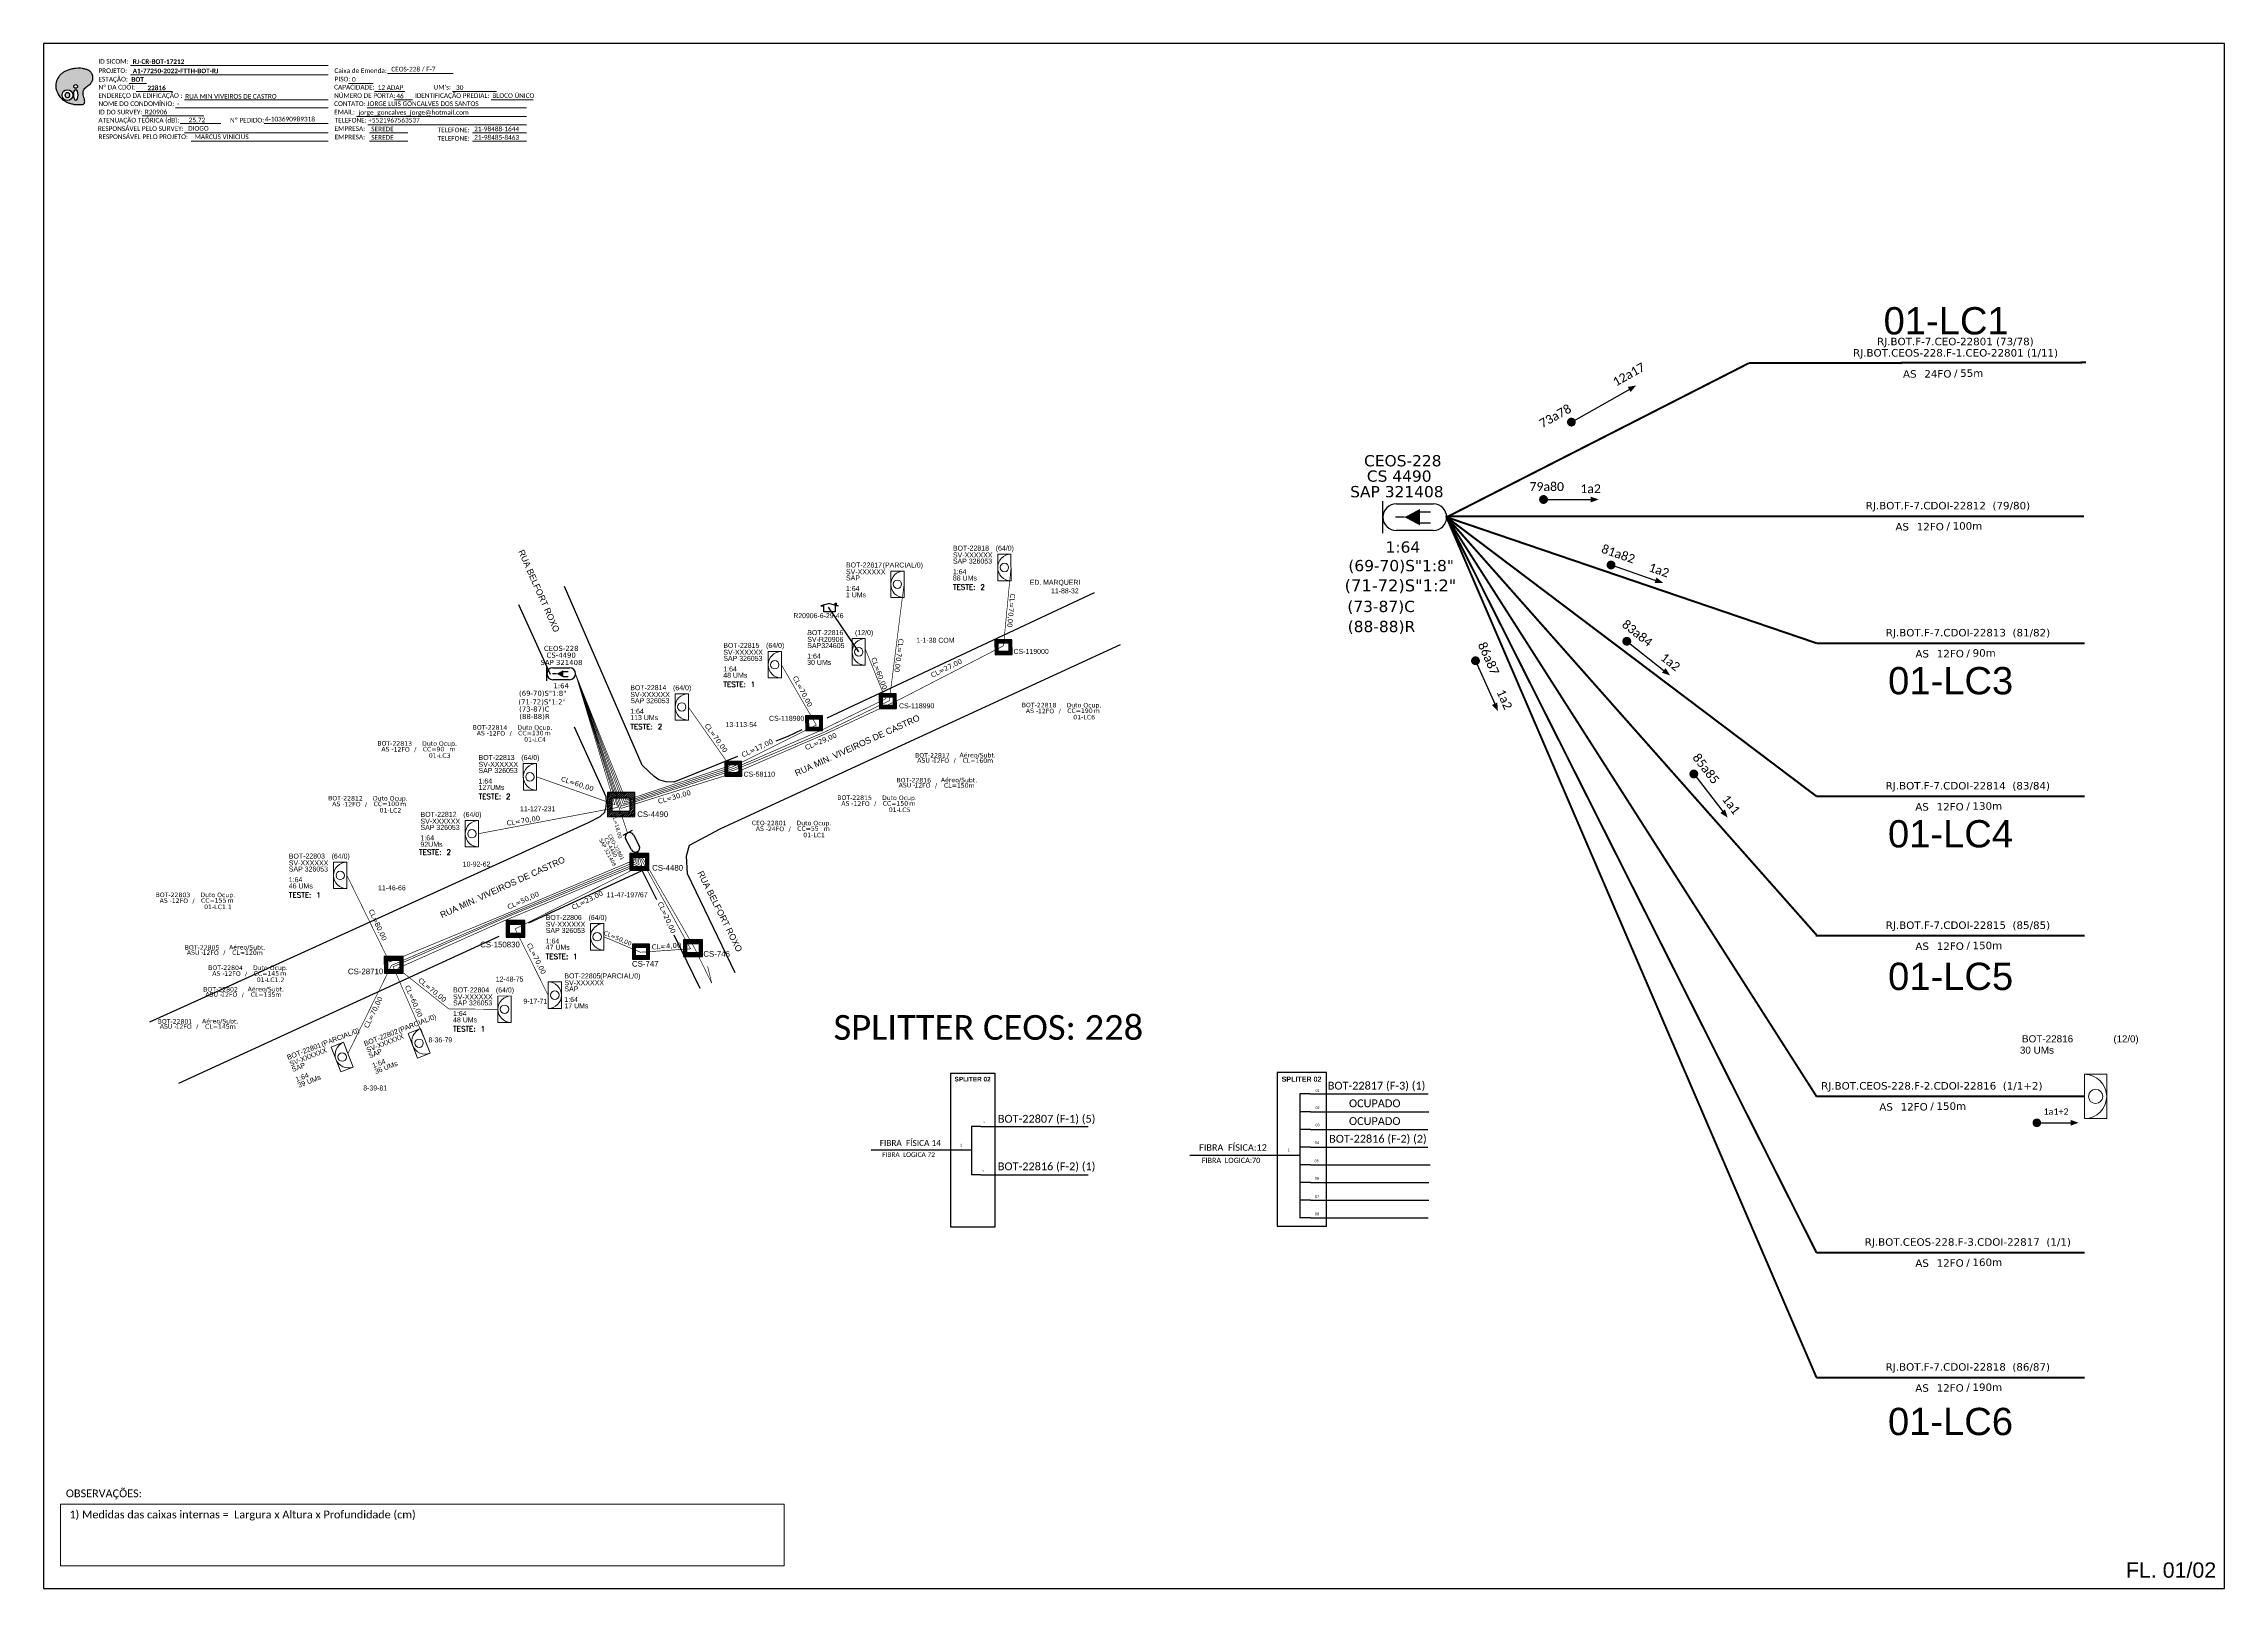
# Model space of a CAD drawing. Header units: inches. Extents: x 932 to 2691, y 84 to 678.
# Drawn here: x 932 to 1771, y 84 to 678 of the extents above; entities that cross this region are included whole.
import ezdxf
from ezdxf.enums import TextEntityAlignment as Align

# ---------------------------------------------------------------- set-up
doc = ezdxf.new("R2010")
doc.units = ezdxf.units.IN
doc.header["$MEASUREMENT"] = 0
doc.linetypes.add('ARILSUPP', pattern=[2.98, 1.42, -0.71, 0.14, -0.71])
for name, color, linetype in [('10.1-Caixas Subterrâneas', 5, 'Continuous'), ('20.4-CEOS', 1, 'Continuous'), ('20.5-CEO', 1, 'Continuous'), ('CAP a instalar', 1, 'FENCELINE1'), ('CAP_A_INSTALAR', 1, 'Continuous'), ('CD a instalar', 1, 'Continuous'), ('CELULAS_GPON', 7, 'Continuous'), ('label_cabos', 7, 'Continuous'), ('LC1', 3, 'Continuous'), ('Legenda', 1, 'Continuous'), ('LOGRADOURO', 5, 'Continuous'), ('MUB', 252, 'Continuous'), ('SETA', 7, 'Continuous'), ('surveys', 7, 'Continuous'), ('surveys legendas', 7, 'Continuous'), ('texto', 255, 'Continuous'), ('UNIFILAR', 7, 'Continuous')]:
    doc.layers.add(name, color=color, linetype=linetype)
for name, color, linetype, lineweight in [("20.0-LEGENDA DOS CDO'S", 1, 'Continuous', 0), ('20.1-CDO_INTERIOR', 1, 'Continuous', 0), ('40.1-ETIQUETAS', 1, 'Continuous', 20)]:
    doc.layers.add(name, color=color, linetype=linetype, lineweight=lineweight)
doc.layers.add('EXTRA', color=50, linetype='Continuous', plot=False)
doc.styles.add('ARIAL', font='arial.ttf')
doc.styles.add('ROMANS', font='ROMANS.SHX', dxfattribs={"height": 2.5})
doc.styles.add('siredit', font='verdana.ttf')
doc.styles.add('WMF-Calibri0', font='calibri.ttf')
doc.styles.add('WMF-Calibri1', font='calibrib.ttf')
doc.linetypes.add('FENCELINE1', pattern='A,0.25,-0.1,[133,ltypeshp.shx,S=0.1,R=0,X=-0.1,Y=0],-0.1,1', length=1.45)

# ---------------------------------------------------------------- blocks, each defined once
blk = doc.blocks.new('*X2')
at = {"color": 0, "linetype": 'Continuous'}
for p, q in [((-1.25, 0.34099), (-0.49099, 1.1)), ((-1.25, 0.517767), (-0.667767, 1.1)), ((-1.25, 0.694544), (-0.844544, 1.1)), ((-1.25, 0.87132), (-1.02132, 1.1)), ((-1.25, 1.048097), (-1.198097, 1.1)), ((-1.25, 0.164214), (-0.8035, 0.610714)), ((-1.25, -0.012563), (-0.8035, 0.433937)), ((-1.25, -0.18934), (-0.8035, 0.25716)), ((-1.25, -0.366117), (-0.8035, 0.080383)), ((-0.789214, 0.625), (-0.314214, 1.1)), ((-0.612437, 0.625), (-0.137437, 1.1)), ((-0.43566, 0.625), (0.03934, 1.1)), ((-0.258883, 0.625), (0.216117, 1.1)), ((-0.082107, 0.625), (0.392893, 1.1)), ((0.09467, 0.625), (0.56967, 1.1)), ((0.271447, 0.625), (0.746447, 1.1)), ((0.448223, 0.625), (0.923223, 1.1)), ((0.625, 0.625), (1.1, 1.1)), ((0.801777, 0.625), (1.25, 1.073223)), ((0.8035, 0.449947), (1.25, 0.896447)), ((0.8035, 0.27317), (1.25, 0.71967)), ((0.8035, 0.096393), (1.25, 0.542893)), ((0.8035, -0.080383), (1.25, 0.366117)), ((0.8035, -0.25716), (1.25, 0.18934)), ((0.8035, -0.433937), (1.25, 0.012563)), ((-1.25, -0.542893), (-0.8035, -0.096393)), ((-1.25, -0.71967), (-0.8035, -0.27317)), ((-1.25, -0.896447), (-0.8035, -0.449947)), ((-1.25, -1.073223), (-0.801777, -0.625)), ((-1.1, -1.1), (-0.625, -0.625)), ((-0.923223, -1.1), (-0.448223, -0.625)), ((-0.746447, -1.1), (-0.271447, -0.625)), ((-0.56967, -1.1), (-0.09467, -0.625)), ((-0.392893, -1.1), (0.082107, -0.625)), ((-0.216117, -1.1), (0.258883, -0.625)), ((-0.03934, -1.1), (0.43566, -0.625)), ((0.137437, -1.1), (0.612437, -0.625)), ((0.314214, -1.1), (0.789214, -0.625)), ((0.49099, -1.1), (1.25, -0.34099)), ((0.667767, -1.1), (1.25, -0.517767)), ((0.8035, -0.610714), (1.25, -0.164214)), ((0.844544, -1.1), (1.25, -0.694544)), ((1.02132, -1.1), (1.25, -0.87132)), ((1.198097, -1.1), (1.25, -1.048097))]:
    blk.add_line(p, q, dxfattribs=at)
blk = doc.blocks.new('MANHOLE_MQ')
at = {"color": 0, "linetype": 'Continuous'}
for p, q in [((0.00000623, 0.00000569), (-0.00000627, 0.00000569)), ((-0.00000627, 0.00000569), (-0.00000627, -0.00000531)), ((-0.00000404, 0.00000331), (0.00000399, 0.00000331)), ((-0.00000404, -0.00000294), (-0.00000404, 0.00000331)), ((0.00000399, 0.00000331), (0.00000399, -0.00000294)), ((0.00000623, -0.00000531), (0.00000623, 0.00000569)), ((-0.00000627, -0.00000531), (0.00000623, -0.00000531)), ((0.00000399, -0.00000294), (-0.00000404, -0.00000294)), ((0.00000399, -0.00000294), (0.00000399, -0.00000294))]:
    blk.add_line(p, q, dxfattribs=at)
at = {"color": 0, "linetype": 'Continuous', "xscale": 5e-06, "yscale": 5e-06, "zscale": 1e-05}
blk.add_blockref('*X2', (-0.00000002, 0.00000019), dxfattribs=at)
blk = doc.blocks.new('Teste  FTTH')
at = {"color": 0, "lineweight": 0, "style": 'ROMANS'}
for tag, p in [('TESTE', (-2.3, -0.29)), ('QTDE', (0.21, -0.29))]:
    blk.add_attdef(tag, p, '', height=0.48, dxfattribs=at)
for tag, p, flags in [('FID', (-2.23, -1.25), 1), ('FATOR', (-2.23, -2.03), 3), ('ID_ATIVIDADE', (-2.23, -2.72), 3)]:
    blk.add_attdef(tag, p, '', height=0.48, dxfattribs=dict(at, flags=flags))
blk = doc.blocks.new('Inst CB DT OCUP CFOA-SM-AS-80-TS-24')
at = {"layer": 'label_cabos', "color": 0, "style": 'siredit'}
for tag, flags, p in [('ID_ATIVIDADE', 3, (1.31, 2.67)), ('FATOR', 1, (11.56, 2.55))]:
    blk.add_attdef(tag, text='', height=1, rotation=359.69, dxfattribs=dict(at, flags=flags)).set_placement(p, align=Align.MIDDLE_CENTER)
for tag, p in [('TIPO_CABO', (1.76, 0)), ('DESTINO_CABO', (3.13, 1.26)), ('CABO', (4.69, -0.05)), ('/', (7.71, -0.05)), ('LANCE', (10.91, 0)), ('TIPO_CABO', (13.11, 1.24)), ('UND', (15.96, 0)), ('FID', (13.15, -1.41))]:
    blk.add_attdef(tag, text='', height=1, rotation=359.69, dxfattribs=at).set_placement(p, align=Align.MIDDLE_CENTER)
blk.add_attdef('QTDE', (12.43, -0.47), '', height=1, rotation=359.69, dxfattribs=at)
blk = doc.blocks.new('LEGENDA DOS CABOS')
at = {"layer": 'EXTRA', "style": 'siredit'}
for tag, p in [('ID', (4.6, 0.97)), ('XX', (9.03, 0.97))]:
    blk.add_attdef(tag, text='', height=0.48, rotation=359.69, dxfattribs=at).set_placement(p, align=Align.MIDDLE_CENTER)
at = {"layer": 'Legenda', "color": 7, "style": 'siredit'}
for tag, p in [('TIPO_CABO', (1.31, 0)), ('CABO', (4.69, -0.05)), ('/', (6.81, -0.05)), ('METROS', (10.03, -0.05))]:
    blk.add_attdef(tag, text='', height=0.8, rotation=359.69, dxfattribs=at).set_placement(p, align=Align.MIDDLE_CENTER)
blk = doc.blocks.new('*U15')
at = {"layer": '20.4-CEOS', "color": 7, "style": 'siredit'}
for tag, p in [('FIBRAS_SPLITTER', (0, 0)), ('FIBRAS_TOP_C', (0, -4.13)), ('RESERVA_FINAIS', (0, -5.46))]:
    blk.add_attdef(tag, p, '', height=1.01, dxfattribs=at)
for tag, p, flags in [('QTDE', (0, -9.4), 1), ('ID_ATIVIDADE', (0, -6.77), 3), ('FATOR', (0, -8.09), 1), ('FID', (0, -10.71), 1)]:
    blk.add_attdef(tag, p, '', height=1.01, dxfattribs=dict(at, flags=flags))
blk = doc.blocks.new('*U16')
at = {"layer": '20.4-CEOS', "color": 7, "style": 'siredit'}
blk.add_attdef('FIBRAS_SPLITTER', (0, 0), '', height=1.01, dxfattribs=at)
for tag, p, flags in [('QTDE', (0, -4.11), 1), ('ID_ATIVIDADE', (0, -1.48), 3), ('FATOR', (0, -2.79), 1), ('FID', (0, -5.42), 1)]:
    blk.add_attdef(tag, p, '', height=1.01, dxfattribs=dict(at, flags=flags))
blk = doc.blocks.new('ETIQUETA_RS5F')
at = {"layer": '40.1-ETIQUETAS', "color": 0, "style": 'siredit'}
blk.add_text('/', height=1.5, dxfattribs=at).set_placement((1.58, -1.95), align=Align.MIDDLE_RIGHT)
for tag, p in [('ETIQUETA_R_PRIMARIA', (1.21, 4.1)), ('ETIQUETA_R_SECUNDARIA', (1.21, 2.1)), ('F_ATIVAS/F_MORTAS', (1.14, -4.24))]:
    blk.add_attdef(tag, text='', height=1.5, dxfattribs=at).set_placement(p, align=Align.MIDDLE_CENTER)
for tag, p in [('TIPO_CABO', (-6.58, -2.12)), ('CAP_CABO', (0.4, -2.09))]:
    blk.add_attdef(tag, text='', height=1.5, dxfattribs=at).set_placement(p, align=Align.MIDDLE_RIGHT)
blk.add_attdef('METROS', text='', height=1.5, dxfattribs=at).set_placement((2.14, -1.95), align=Align.MIDDLE_LEFT)
for tag, p in [('FUSÃO_1', (0.85, -8.39)), ('FUSÃO_2', (0.85, -10.6)), ('FUSÃO_3', (0.85, -12.93)), ('FUSÃO_4', (0.85, -15.14)), ('FUSÃO_5', (0.85, -17.16))]:
    blk.add_attdef(tag, text='', height=1.5, dxfattribs=at).set_placement(p, align=Align.CENTER)
blk = doc.blocks.new('CDOI_INT')
at = {"layer": '20.1-CDO_INTERIOR', "color": 0, "lineweight": 18}
blk.add_lwpolyline([(4.25, -4.25), (4.25, 4.25), (0, 4.25), (0, -4.25)], close=True, dxfattribs=at)
blk.add_circle((2.12, 0), 1.36, dxfattribs=at)
blk.add_arc((0, 0), 4.25, 270, 90, dxfattribs=at)
at = {"layer": "20.0-LEGENDA DOS CDO'S", "color": 0, "style": 'ARIAL'}
for tag, p in [('CDO_N', (-0.08, 10.38)), ('SURVEY', (-0.08, 8.2)), ('SPLITER_1', (21.18, 10.38)), ('SPLITER_2', (21.19, 8.68)), ('SAP', (-0.08, 6.23)), ('1:XX', (5.94, -2.22)), ('UMS', (5.94, -4.24))]:
    blk.add_attdef(tag, p, '', height=1.36, dxfattribs=at)
blk.add_attdef('FIBRAS_UTILIZADAS', text='', height=1.36, dxfattribs=at).set_placement((15.34, 10.38), align=Align.CENTER)
blk = doc.blocks.new('*U23')
at = {"layer": '20.4-CEOS', "color": 7, "style": 'siredit'}
blk.add_attdef('FIBRAS_SPLITTER', (0, 0), '', height=1.01, dxfattribs=at)
for tag, p, flags in [('ID_ATIVIDADE', (0, -1.48), 3), ('FATOR', (0, -2.79), 1), ('QTDE', (0, -4.11), 1), ('FID', (0, -5.42), 1)]:
    blk.add_attdef(tag, p, '', height=1.01, dxfattribs=dict(at, flags=flags))
blk = doc.blocks.new('OI')
h = blk.add_hatch(color=40)
edge = h.paths.add_edge_path()
edge.add_spline(control_points=[(4.35, -0.67), (3.92, -0.99), (3.26, -1.5), (2.81, -2.59), (2.9, -3.5), (3.06, -4.27), (3.31, -4.85), (3.37, -5.39), (3.4, -5.88), (3.2, -6.4), (2.54, -6.61), (1.65, -6.63), (0.55, -6.67), (-0.56, -6.42), (-1.61, -6.14), (-2.77, -5.61), (-3.92, -4.77), (-4.89, -3.7), (-5.34, -2.65), (-5.6, -1.94), (-5.85, -0.96), (-5.71, 0.47), (-5.1, 2.02), (-4.14, 3.02), (-3.3, 3.61), (-2.37, 4.16), (-1.36, 4.44), (-0.56, 4.7), (0.79, 4.85), (2.24, 4.97), (3.79, 4.57), (4.67, 4.21), (5.44, 3.65), (5.76, 2.99), (6.03, 2.21), (6.01, 1.46), (5.72, 0.64), (5.31, 0.08), (4.88, -0.38), (4.51, -0.55), (4.35, -0.67)], knot_values=[0, 0, 0, 0, 1.60434, 2.417191, 3.427595, 4.282808, 4.776746, 5.304182, 5.888771, 6.258406, 6.858137, 7.79129, 8.986195, 10.124242, 11.187857, 12.242908, 13.953784, 15.414161, 16.515391, 17.349188, 17.675853, 19.552021, 21.515531, 22.568638, 23.63245, 24.621084, 25.782718, 26.745347, 27.142653, 29.870543, 31.004649, 31.921532, 32.709589, 33.801391, 34.042471, 35.192333, 35.971461, 36.628871, 37.254359, 37.836911, 37.836911, 37.836911, 37.836911], degree=3, periodic=0)
h.paths.add_polyline_path([(1.13, -0.87, -1), (-0.04, -0.87, -1)], flags=16)
edge = h.paths.add_edge_path(flags=16)
edge.add_ellipse((0.56, -3.59), major_axis=(-0.02, 1.71), ratio=0.361305, start_angle=0, end_angle=360)
h.paths.add_polyline_path([(-0.36, -3.62, -1), (-3.8, -3.62, -1)], flags=16)
edge = h.paths.add_edge_path(flags=0)
edge.add_ellipse((-2.08, -3.62), major_axis=(0, 0.885), ratio=0.758294, start_angle=0, end_angle=360)
at = {"color": 40}
for centre, radius in [((-2.08, -3.62), 1.72), ((0.54, -0.87), 0.587)]:
    blk.add_circle(centre, radius, dxfattribs=at)
blk.add_ellipse((-2.08, -3.62), major_axis=(0, 0.885), ratio=0.758294, start_param=-3.141592653589792, end_param=3.141592653589792, dxfattribs=at)
blk.add_ellipse((0.56, -3.59), major_axis=(-0.02, 1.71), ratio=0.361305, dxfattribs=at)
at = {"color": 40, "start_tangent": (-0.800898, -0.598801), "end_tangent": (-0.800898, -0.598801)}
blk.add_spline([(4.35, -0.67), (3.2, -1.78), (2.9, -2.54), (2.92, -3.55), (3.12, -4.38), (3.28, -4.85), (3.37, -5.37), (3.35, -5.95), (3.2, -6.29), (2.66, -6.55), (1.73, -6.63), (0.54, -6.62), (-0.58, -6.41), (-1.6, -6.11), (-2.56, -5.67), (-3.95, -4.67), (-4.89, -3.56), (-5.37, -2.56), (-5.64, -1.78), (-5.72, -1.46), (-5.63, 0.42), (-4.84, 2.22), (-4.13, 2.99), (-3.27, 3.62), (-2.4, 4.09), (-1.3, 4.47), (-0.37, 4.72), (0.02, 4.77), (2.75, 4.8), (3.85, 4.53), (4.69, 4.16), (5.31, 3.68), (5.85, 2.73), (5.93, 2.5), (5.94, 1.35), (5.67, 0.62), (5.29, 0.08), (4.84, -0.36), (4.35, -0.67)], degree=3, dxfattribs=at)
blk = doc.blocks.new('SURVEY_SURVEY')
for p, q in [((0.0000004, 0.0000149), (-0.0000036, 0.0000138)), ((-0.0000036, 0.0000138), (-0.0000023, 0.0000138)), ((-0.0000023, 0.000011), (-0.0000023, 0.0000138)), ((0.000003, 0.000011), (-0.0000023, 0.000011)), ((0.0000004, 0.0000149), (0.0000043, 0.0000138)), ((0.000003, 0.0000151), (0.0000034, 0.0000151)), ((0.000003, 0.0000142), (0.000003, 0.0000151)), ((0.0000043, 0.0000138), (0.000003, 0.0000138)), ((0.000003, 0.0000138), (0.000003, 0.000011)), ((0.0000034, 0.0000151), (0.0000034, 0.0000141))]:
    blk.add_line(p, q)

msp = doc.modelspace()

# ---------------------------------------------------------------- linework, layer by layer
at = {"color": 7, "linetype": 'Continuous'}
for p, q in [((1292.71, 261.67), (1289.19, 261.67)), ((1289.19, 261.67), (1289.19, 243.12)), ((1285.36, 252.71), (1289, 252.71)), ((1292.71, 243.12), (1289.19, 243.12))]:
    msp.add_line(p, q, dxfattribs=at)
at = {"color": 10, "linetype": 'Continuous'}
for p, q in [((1292.71, 261.68), (1334.08, 261.67)), ((1292.71, 243.13), (1334.08, 243.12))]:
    msp.add_line(p, q, dxfattribs=at)
at = {"color": 1, "linetype": 'Continuous', "lineweight": 60}
msp.add_line((1285.36, 252.71), (1250.58, 252.6), dxfattribs=at)
at = {"color": 0, "lineweight": 0}
for p, q in [((938.93, 116.47), (1217.18, 116.47)), ((938.93, 92.77), (938.93, 116.47)), ((1217.18, 116.47), (1217.18, 92.77)), ((1217.18, 92.77), (938.93, 92.77))]:
    msp.add_line(p, q, dxfattribs=at)
msp.add_lwpolyline([(932.38, 84.09), (1770.94, 84.09), (1770.94, 678.09), (932.38, 678.09), (932.38, 84.09)])
at = {"color": 7, "lineweight": 0}
for points in [[(965.33, 662.77), (971.88, 662.77)], [(965.85, 669.61), (1041.82, 669.61)], [(965.85, 666.04), (1041.82, 666.04)], [(1049.62, 662.81), (1059.1, 662.81)], [(1064.66, 666.53), (1089.8, 666.53)], [(968, 659.7), (981.94, 659.7)], [(986.57, 656.46), (1041.82, 656.46)], [(1059.67, 659.7), (1071.29, 659.7)], [(1067.25, 656.46), (1074.2, 656.46)], [(1089.61, 659.7), (1106.47, 659.7)], [(1104.42, 656.46), (1120.6, 656.46)], [(970.32, 650.28), (993.95, 650.28)], [(983.15, 653.35), (1041.82, 653.35)], [(984.85, 647.31), (1000.52, 647.31)], [(1017.18, 647.32), (1041.68, 647.32)], [(1017.69, 647.32), (1041.84, 647.32)], [(1052.74, 650.11), (1118.01, 650.11)], [(1056.78, 653.35), (1118.01, 653.35)], [(1057.03, 646.87), (1118.01, 646.87)], [(986.57, 643.76), (1041.82, 643.76)], [(989.06, 640.52), (1041.82, 640.52)], [(1057.64, 643.76), (1072.44, 643.76)], [(1057.64, 640.52), (1072.44, 640.52)], [(1097.24, 643.76), (1118.01, 643.76)], [(1097.24, 640.52), (1118.01, 640.52)]]:
    msp.add_lwpolyline(points, dxfattribs=at)
at = {"color": 7, "const_width": 1.7}
for points in [[(1519.12, 532.12, 1), (1520.59, 532.96, 1)], [(1508.29, 502.79, 1), (1509.99, 502.8, 1)], [(1534.29, 477.88, 1), (1535.9, 477.34, 1)], [(1540.49, 448.79, 1), (1541.83, 447.75, 1)], [(1482.63, 441.56, 1), (1483.33, 440.01, 1)], [(1566.41, 397.9, 1), (1567.45, 396.57, 1)]]:
    msp.add_lwpolyline(points, format="xyb", close=True, dxfattribs=at)
at = {"color": 4}
msp.add_lwpolyline([(1245.8, 444.19), (1234.16, 461.35), (1234.16, 461.35), (1234.16, 461.35)], dxfattribs=at)
at = {"color": 7}
for points in [[(1281.04, 223.09), (1298.32, 223.09), (1298.32, 282.11), (1281.04, 282.11)], [(1406.66, 223.43), (1425.67, 223.43), (1425.67, 282.45), (1406.66, 282.45)]]:
    msp.add_lwpolyline(points, close=True, dxfattribs=at)
at = {"const_width": 1.65}
msp.add_lwpolyline([(1697.99, 263.1, 1), (1699.64, 263.1, 1)], format="xyb", close=True, dxfattribs=at)
at = {"layer": '20.1-CDO_INTERIOR', "color": 0, "lineweight": 18}
for points in [[(1299.27, 471.56), (1299.26, 481.76), (1304.36, 481.76), (1304.37, 471.56)], [(1258.13, 465.08), (1258.13, 475.28), (1263.23, 475.28), (1263.23, 465.08)], [(1210.97, 434.16), (1210.97, 444.36), (1216.07, 444.36), (1216.07, 434.16)], [(1175.2, 417.9), (1175.19, 428.1), (1180.29, 428.1), (1180.3, 417.9)], [(1116.85, 391.05), (1116.84, 401.25), (1121.94, 401.25), (1121.95, 391.05)], [(1094.53, 369.18), (1094.53, 379.38), (1099.63, 379.39), (1099.63, 369.19)], [(1043.89, 353.15), (1043.89, 363.35), (1048.99, 363.35), (1048.99, 353.15)], [(1142.68, 329.55), (1142.68, 339.75), (1147.78, 339.75), (1147.78, 329.55)], [(1107.07, 301.67), (1107.06, 311.87), (1112.16, 311.88), (1112.17, 301.68)], [(1046.64, 282.7), (1042.96, 292.22), (1047.71, 294.06), (1051.4, 284.55)], [(1076.2, 288), (1072.52, 297.51), (1077.27, 299.36), (1080.96, 289.85)]]:
    msp.add_lwpolyline(points, close=True, dxfattribs=at)
at = {"layer": '20.1-CDO_INTERIOR', "color": 1, "lineweight": 18}
msp.add_lwpolyline([(1243.25, 439.09), (1243.25, 449.29), (1248.35, 449.29), (1248.35, 439.09)], close=True, dxfattribs=at)
at = {"layer": '20.1-CDO_INTERIOR', "color": 8, "lineweight": 18}
msp.add_lwpolyline([(1131.48, 307.07), (1131.48, 317.27), (1126.38, 317.28), (1126.38, 307.08)], close=True, dxfattribs=at)
at = {"layer": '20.1-CDO_INTERIOR', "color": 0, "lineweight": 18}
for centre in [(1301.81, 476.66), (1260.68, 470.18), (1213.52, 439.26), (1177.74, 423), (1119.39, 396.15), (1097.08, 374.28), (1046.44, 358.25), (1145.23, 334.65), (1109.61, 306.78), (1076.74, 293.68), (1047.18, 288.38)]:
    msp.add_circle(centre, 1.63, dxfattribs=at)
at = {"layer": '20.1-CDO_INTERIOR', "color": 1, "lineweight": 18}
msp.add_circle((1245.8, 444.19), 1.63, dxfattribs=at)
at = {"layer": '20.1-CDO_INTERIOR', "color": 8, "lineweight": 18}
msp.add_circle((1128.93, 312.18), 1.63, dxfattribs=at)
at = {"layer": '20.1-CDO_INTERIOR', "color": 0, "lineweight": 18}
for centre, start, end in [((1304.36, 476.66), 90.02759, 270.02759), ((1263.23, 470.18), 90, 270), ((1216.07, 439.26), 90.02759, 270.02759), ((1180.29, 423), 90.02759, 270.02759), ((1121.94, 396.15), 90.02759, 270.02759), ((1099.63, 374.29), 90.02759, 270.02759), ((1048.99, 358.25), 90.02759, 270.02759), ((1147.78, 334.65), 90.02759, 270.02759), ((1112.16, 306.78), 90.02759, 270.02759), ((1049.55, 289.3), 111.1866, 291.1866), ((1079.12, 294.6), 111.1866, 291.1866)]:
    msp.add_arc(centre, 5.1, start, end, dxfattribs=at)
at = {"layer": '20.1-CDO_INTERIOR', "color": 1, "lineweight": 18}
msp.add_arc((1248.35, 444.19), 5.1, 90, 270, dxfattribs=at)
at = {"layer": '20.1-CDO_INTERIOR', "color": 8, "lineweight": 18}
msp.add_arc((1126.38, 312.18), 5.1, 269.97241, 89.97241, dxfattribs=at)
at = {"layer": '20.4-CEOS', "color": 5}
for p, q in [((1452.47, 501.09), (1466.78, 501.09)), ((1466.78, 490.89), (1452.47, 490.89)), ((1128.19, 438.06), (1134.61, 438.06)), ((1134.61, 433.49), (1128.19, 433.49))]:
    msp.add_line(p, q, dxfattribs=at)
for points in [[(1447.37, 489.84), (1447.37, 502.14)], [(1455.67, 495.99), (1452.23, 495.99)], [(1461.32, 498.01), (1465.66, 498.01)], [(1461.32, 493.77), (1465.66, 493.77)], [(1125.91, 433.01), (1125.91, 438.53)], [(1132.16, 436.68), (1134.11, 436.68)], [(1129.63, 435.77), (1128.09, 435.77)], [(1132.16, 434.78), (1134.11, 434.78)]]:
    msp.add_lwpolyline(points, dxfattribs=at)
for points in [[(1455.67, 495.99, 0, 6.3, 0), (1461.58, 495.99, 6.3, 6.3, 0)], [(1129.63, 435.77, 0, 2.82, 0), (1132.28, 435.77, 2.82, 2.82, 0)]]:
    msp.add_lwpolyline(points, format="xyseb", dxfattribs=at)
for centre, radius, start, end in [((1452.47, 495.99), 5.1, 90, 270), ((1466.78, 495.99), 5.1, 270, 90), ((1128.19, 435.77), 2.29, 90, 270), ((1134.61, 435.77), 2.29, 270, 90)]:
    msp.add_arc(centre, radius, start, end, dxfattribs=at)
at = {"layer": '20.5-CEO', "color": 0}
for p, q in [((1158.44, 368.08), (1156.22, 372.23)), ((1159.18, 373.82), (1161.4, 369.66))]:
    msp.add_line(p, q, dxfattribs=at)
msp.add_lwpolyline([(1158.69, 375.46), (1155.12, 373.55)], dxfattribs=at)
for centre, start, end in [((1157.7, 373.03), 28.15027, 208.15027), ((1159.92, 368.87), 208.15027, 28.15027)]:
    msp.add_arc(centre, 1.68, start, end, dxfattribs=at)
at = {"layer": 'CAP a instalar', "color": 0, "linetype": 'FENCELINE1', "ltscale": 5, "const_width": 0.77}
for points in [[(1471.88, 495.99), (1588.12, 555.23)], [(1588.12, 555.23), (1717.75, 555.47)], [(1717.02, 496.37), (1471.65, 496.37)], [(1614.1, 165.17), (1471.65, 496.37)], [(1471.88, 495.99), (1614.16, 447.52)], [(1471.88, 495.99), (1614.1, 388.65)], [(1471.88, 495.99), (1614.1, 335.36)], [(1717.24, 447.52), (1614.16, 447.52)], [(1717.19, 388.65), (1614.1, 388.65)], [(1717.23, 335.03), (1614.15, 335.03), (1614.1, 335.36)], [(1717.19, 165.17), (1614.1, 165.17)]]:
    msp.add_lwpolyline(points, dxfattribs=at)
at = {"layer": 'CAP a instalar', "color": 0, "linetype": 'FENCELINE1', "ltscale": 5.3, "const_width": 0.77}
msp.add_lwpolyline([(1614.1, 165.17), (1614.1, 165.17)], dxfattribs=at)
at = {"layer": 'CAP_A_INSTALAR', "color": 0, "linetype": 'FENCELINE1', "ltscale": 2, "const_width": 0.24, "elevation": 0.24}
for points in [[(1136.9, 435.77), (1154.39, 384), (1199.2, 398.09), (1233.32, 412.77), (1262.17, 426.22), (1301.48, 446.53), (1304.36, 476.66)], [(1263.23, 470.18), (1257.57, 425.4), (1232.45, 413.24), (1198.26, 398.86), (1154.67, 384.9), (1136.9, 435.77)], [(1136.9, 435.77), (1155.77, 386.39), (1197.36, 399.99), (1229.5, 416.05), (1216.07, 439.26)], [(1136.9, 435.77), (1153.12, 384.39), (1099.63, 374.29)], [(1136.9, 435.77), (1152.03, 385.48), (1121.94, 396.15)], [(1136.9, 435.77), (1156.28, 387.15), (1196.24, 400.37), (1180.29, 423)], [(1136.9, 435.77), (1153.86, 383.65), (1156.93, 374.47)], [(1160.71, 367.39), (1159.53, 364.15), (1110.44, 343.51), (1065.37, 324.92), (1048.99, 358.25)], [(1160.74, 367.4), (1159.8, 363.36), (1110.99, 343.03), (1066.15, 323.66), (1049.38, 289.74)], [(1160.71, 367.39), (1160.54, 362.84), (1111.01, 342.48), (1066.76, 323.11), (1078.77, 295.49)], [(1160.71, 367.39), (1161.35, 362.47), (1108.71, 340.49), (1068.52, 322.5)], [(1160.71, 367.39), (1162.41, 362.18), (1113.7, 337.65), (1126.38, 312.18)], [(1160.74, 367.4), (1162.6, 363.69), (1181.13, 330.01), (1161.88, 328.7), (1147.78, 334.65)], [(1160.74, 367.4), (1163.08, 364.3), (1182.51, 330.67), (1189.26, 316.81)], [(1068.52, 322.5), (1088.23, 306.87), (1107.06, 306.77)]]:
    msp.add_lwpolyline(points, dxfattribs=at)
at = {"layer": 'CAP_A_INSTALAR', "color": 1, "linetype": 'FENCELINE1', "ltscale": 2, "const_width": 0.24, "elevation": 0.24}
msp.add_lwpolyline([(1136.9, 435.77), (1155.29, 385.63), (1197.78, 399.41), (1231.53, 414.11), (1256.11, 426.11), (1248.35, 445.25)], dxfattribs=at)
at = {"layer": 'CAP_A_INSTALAR', "color": 0, "linetype": 'FENCELINE1', "ltscale": 2, "const_width": 0.24}
msp.add_lwpolyline([(1189.29, 316.82), (1187.7, 323.24)], dxfattribs=at)
at = {"layer": 'CD a instalar', "color": 1, "linetype": 'FENCELINE1', "ltscale": 5, "const_width": 0.77}
for points in [[(1614.1, 273.26), (1471.88, 495.99)], [(1717.19, 273.26), (1614.1, 273.26)]]:
    msp.add_lwpolyline(points, dxfattribs=at)
at = {"layer": 'CD a instalar', "color": 0, "linetype": 'FENCELINE1', "ltscale": 5, "const_width": 0.77}
for points in [[(1614.1, 213.2), (1471.88, 495.99)], [(1717.19, 213.2), (1614.1, 213.2)]]:
    msp.add_lwpolyline(points, dxfattribs=at)
at = {"layer": 'MUB'}
for points in [[(1127.3, 435.44), (1115.11, 462.22)], [(1199.21, 403.91), (1174.66, 394.04), (1171.65, 394.18), (1168.95, 394.94), (1167.17, 396.29), (1165.08, 398.15), (1162.56, 400.69), (1132.71, 469.29)], [(1336.33, 466.93), (1233.54, 418.75)], [(1346.33, 446.86), (1192.61, 376.18), (1180.64, 369.8), (1179.47, 365.62), (1179.9, 358.92), (1198.17, 320.86)], [(991.65, 310.32), (1141.84, 378.62), (1146.41, 380.95), (1148.21, 382.59), (1148.7, 384.62), (1148.78, 386.38), (1148.66, 388.51), (1136.47, 415.3)], [(1218.59, 411.7), (1213.92, 409.82)], [(1223.91, 414.24), (1218.59, 411.7)], [(1118.94, 340.06), (1162.6, 360.07)], [(1168.12, 348.83), (1162.6, 360.07)], [(984.39, 278.39), (1107.54, 334.83)], [(1184.85, 314.8), (1174.8, 335.24)], [(973.16, 301.91), (991.65, 310.32)], [(1004.38, 316.1), (1007.91, 317.71)]]:
    msp.add_lwpolyline(points, dxfattribs=at)
at = {"layer": 'SETA', "color": 7}
for points in [[(1519.85, 532.54), (1543.46, 545.89)], [(1509.14, 502.79), (1528.86, 502.77)], [(1535.09, 477.61), (1553.73, 471.18)], [(1541.16, 448.27), (1556.63, 436.06)], [(1482.98, 440.78), (1490.99, 422.77)], [(1566.93, 397.24), (1579, 381.64)]]:
    msp.add_lwpolyline(points, dxfattribs=at)
at = {"layer": 'SETA'}
msp.add_lwpolyline([(1698.82, 263.1), (1712.98, 263.1)], dxfattribs=at)
at = {"layer": 'SETA', "color": 7}
for points in [[(1541.49, 546.07), (1544.75, 546.63), (1542.62, 544.11)], [(1527.23, 503.9), (1530.35, 502.79), (1527.24, 501.64)], [(1552.57, 472.78), (1555.15, 470.71), (1551.84, 470.64)], [(1556.06, 437.95), (1557.81, 435.15), (1554.67, 436.17)], [(1491.36, 424.71), (1491.61, 421.41), (1489.3, 423.78)], [(1578.9, 383.62), (1579.92, 380.48), (1577.12, 382.23)]]:
    msp.add_solid(points, dxfattribs=at)
at = {"layer": 'SETA'}
msp.add_solid([(1711.84, 264.22), (1714.86, 263.12), (1711.84, 262.03)], dxfattribs=at)
at = {"layer": 'UNIFILAR', "color": 7, "linetype": 'Continuous'}
for p, q in [((1415.43, 274.26), (1415.43, 226.49)), ((1419.3, 274.26), (1415.43, 274.26)), ((1419.49, 267.35), (1415.62, 267.35)), ((1419.49, 260.53), (1415.62, 260.53)), ((1419.49, 253.69), (1415.62, 253.69)), ((1411.41, 250.69), (1415.41, 250.69)), ((1419.49, 246.91), (1415.62, 246.91)), ((1419.49, 240.13), (1415.62, 240.13)), ((1419.49, 233.32), (1415.62, 233.32)), ((1419.49, 226.53), (1415.62, 226.53))]:
    msp.add_line(p, q, dxfattribs=at)
at = {"layer": 'UNIFILAR', "color": 10, "linetype": 'Continuous'}
for p, q in [((1419.3, 274.26), (1464.81, 274.24)), ((1419.49, 267.35), (1465, 267.33)), ((1419.49, 260.55), (1464.66, 260.54)), ((1419.49, 253.7), (1464.66, 253.7)), ((1419.49, 246.91), (1465.52, 246.9)), ((1419.49, 240.1), (1465, 240.1)), ((1419.49, 233.33), (1465, 233.33)), ((1419.49, 226.55), (1464.81, 226.54))]:
    msp.add_line(p, q, dxfattribs=at)
at = {"layer": 'UNIFILAR', "color": 1, "linetype": 'Continuous', "lineweight": 60}
msp.add_line((1411.41, 250.69), (1373.15, 250.57), dxfattribs=at)

# ---------------------------------------------------------------- block references
at = {"color": 7, "xscale": 1.213923925196705, "yscale": 1.21392392515554, "zscale": 1.213923925163967, "rotation": 0.153289602326381}
msp.add_blockref('OI', (944.05, 662.67), dxfattribs=at)
at = {"layer": '10.1-Caixas Subterrâneas', "color": 30}
for p, xscale, yscale, zscale, rotation in [((1301.46, 446.07), 518700.5296935675, 518700.5296935675, 518700.5296935675, 180.7559824657939), ((1256.99, 425.32), 518700.5296935675, 518700.5296935675, 518700.5296935675, 180.7559824657939), ((1228.65, 416.84), 518700.5296935675, 518700.5296935675, 518700.5296935675, 180.7559824657939), ((1197.55, 399.37), 518700.5296935675, 518700.5296935675, 518700.5296935675, 180.7559824657939), ((1154.4, 385.61, -0.11), 840294.8581035795, 840294.8581035797, 840294.8581035797, 180.0191175169924), ((1161.46, 363.52), 583538.0959052638, 583538.0959052637, 583538.0959052637, 180.0191175169924), ((1113.82, 337.83), 583538.0959052638, 583538.0959052637, 583538.0959052637, 180.0191175169924), ((1162.06, 329.05), 525184.2863147373, 525184.2863147373, 525184.2863147373, 180.0191175169924), ((1182.08, 330.36), 583538.0959052638, 583538.0959052637, 583538.0959052637, 180.0191175169924), ((1067.03, 323.92), 583538.0959052638, 583538.0959052637, 583538.0959052637, 180.0191175169924)]:
    msp.add_blockref('MANHOLE_MQ', p, dxfattribs=dict(at, xscale=xscale, yscale=yscale, zscale=zscale, rotation=rotation))
at = {"layer": "20.0-LEGENDA DOS CDO'S", "color": 0, "lineweight": 0, "xscale": 4.201199999996695, "yscale": 4.201200000056999, "rotation": 0.0040785615768771}
for p, zscale, values in [((1291.71, 469.32), 4.201199999999977, {'TESTE': 'TESTE:', 'QTDE': '2'}), ((1203.41, 431.93), 4.201199999999978, {'TESTE': 'TESTE:', 'QTDE': '1'}), ((1167.64, 415.66), 4.201199999999979, {'TESTE': 'TESTE:', 'QTDE': '2'}), ((1109.29, 388.81), 4.20119999999998, {'TESTE': 'TESTE:', 'QTDE': '2'}), ((1086.41, 367.37), 4.201199999999979, {'TESTE': 'TESTE:', 'QTDE': '2'}), ((1036.34, 350.92), 4.201199999999979, {'TESTE': 'TESTE:', 'QTDE': '1'}), ((1135.13, 327.31), 4.201199999999979, {'TESTE': 'TESTE:', 'QTDE': '1'}), ((1099.51, 299.44), 4.20119999999998, {'TESTE': 'TESTE:', 'QTDE': '1'})]:
    msp.add_blockref('Teste  FTTH', p, dxfattribs=dict(at, zscale=zscale)).add_auto_attribs(values)
at = {"layer": '20.4-CEOS', "color": 0, "lineweight": 0, "xscale": 4.52567033142041, "yscale": 4.525670331415312, "zscale": 4.52567033141763, "rotation": 359.9796179511603}
msp.add_blockref('*U23', (1432.66, 467.48), dxfattribs=at).add_auto_attribs({'FIBRAS_SPLITTER': '(71-72)S"1:2"'})
at = {"layer": '20.4-CEOS', "color": 0, "lineweight": 0}
ref = msp.add_blockref('*U15', (1115.17, 427.3), dxfattribs=dict(at, xscale=1.919999999998253, yscale=1.919999999972063, zscale=1.919999999999999))
ref.add_attrib('FIBRAS_SPLITTER', '(69-70)S"1:8"', (1115.17, 427.3), dxfattribs={"color": 7, "height": 1.9386, "style": 'siredit'})
ref.add_attrib('FIBRAS_TOP_C', '(73-87)C', (1115.24, 421.25), dxfattribs={"color": 7, "height": 1.939, "style": 'siredit'})
ref.add_attrib('RESERVA_FINAIS', '(88-88)R', (1115.31, 418.39), dxfattribs={"color": 7, "height": 1.939, "style": 'siredit'})
at = {"layer": '20.4-CEOS', "color": 0, "lineweight": 0, "xscale": 1.919999999998253, "yscale": 1.919999999972063, "zscale": 1.919999999999999}
msp.add_blockref('*U16', (1114.94, 423.99), dxfattribs=at).add_auto_attribs({'FIBRAS_SPLITTER': '(71-72)S"1:2"'})
at = {"layer": '40.1-ETIQUETAS', "color": 0}
ref = msp.add_blockref('ETIQUETA_RS5F', (1665.29, 555.13), dxfattribs=dict(at, xscale=1.921353181256563, yscale=1.921353181256563, zscale=1.92135318125455))
ref.add_attrib('ETIQUETA_R_PRIMARIA', 'RJ.BOT.F-7.CEO-22801 (73/78)', dxfattribs={"color": 0, "height": 2.882, "style": 'siredit'}).set_placement((1667.5, 563.54), align=Align.MIDDLE_CENTER)
ref.add_attrib('ETIQUETA_R_SECUNDARIA', 'RJ.BOT.CEOS-228.F-1.CEO-22801 (1/11)', dxfattribs={"color": 0, "height": 2.882, "style": 'siredit'}).set_placement((1667.57, 559.18), align=Align.MIDDLE_CENTER)
ref.add_attrib('TIPO_CABO', 'AS', dxfattribs={"color": 0, "height": 2.882, "style": 'siredit'}).set_placement((1652.58, 551.07), align=Align.MIDDLE_RIGHT)
ref.add_attrib('CAP_CABO', '24FO', dxfattribs={"color": 0, "height": 2.882, "style": 'siredit'}).set_placement((1666, 551.11), align=Align.MIDDLE_RIGHT)
ref.add_attrib('METROS', '55m', dxfattribs={"color": 0, "height": 2.882, "style": 'siredit'}).set_placement((1669.35, 551.38), align=Align.MIDDLE_LEFT)
at = {"layer": 'CAP a instalar', "color": 0, "linetype": 'FENCELINE1', "ltscale": 5.3}
ref = msp.add_blockref('ETIQUETA_RS5F', (1662.37, 496.39), dxfattribs=dict(at, xscale=1.921353181256563, yscale=1.921353181256563, zscale=1.921353181256047))
ref.add_attrib('ETIQUETA_R_SECUNDARIA', 'RJ.BOT.F-7.CDOI-22812  (79/80)', dxfattribs={"layer": '40.1-ETIQUETAS', "color": 0, "height": 2.882, "style": 'siredit'}).set_placement((1664.64, 500.43), align=Align.MIDDLE_CENTER)
ref.add_attrib('TIPO_CABO', 'AS', dxfattribs={"layer": '40.1-ETIQUETAS', "color": 0, "height": 2.882, "style": 'siredit'}).set_placement((1649.66, 492.32), align=Align.MIDDLE_RIGHT)
ref.add_attrib('CAP_CABO', '12FO', dxfattribs={"layer": '40.1-ETIQUETAS', "color": 0, "height": 2.882, "style": 'siredit'}).set_placement((1663.07, 492.36), align=Align.MIDDLE_RIGHT)
ref.add_attrib('METROS', '100m', dxfattribs={"layer": '40.1-ETIQUETAS', "color": 0, "height": 2.882, "style": 'siredit'}).set_placement((1666.43, 492.63), align=Align.MIDDLE_LEFT)
ref = msp.add_blockref('ETIQUETA_RS5F', (1670.06, 447.54), dxfattribs=dict(at, xscale=1.921353181256563, yscale=1.921353181256563, zscale=1.921353181256047))
ref.add_attrib('ETIQUETA_R_SECUNDARIA', 'RJ.BOT.F-7.CDOI-22813  (81/82)', dxfattribs={"layer": '40.1-ETIQUETAS', "color": 0, "height": 2.882, "style": 'siredit'}).set_placement((1672.34, 451.58), align=Align.MIDDLE_CENTER)
ref.add_attrib('TIPO_CABO', 'AS', dxfattribs={"layer": '40.1-ETIQUETAS', "color": 0, "height": 2.882, "style": 'siredit'}).set_placement((1657.35, 443.48), align=Align.MIDDLE_RIGHT)
ref.add_attrib('CAP_CABO', '12FO', dxfattribs={"layer": '40.1-ETIQUETAS', "color": 0, "height": 2.882, "style": 'siredit'}).set_placement((1670.77, 443.52), align=Align.MIDDLE_RIGHT)
ref.add_attrib('METROS', '90m', dxfattribs={"layer": '40.1-ETIQUETAS', "color": 0, "height": 2.882, "style": 'siredit'}).set_placement((1674.12, 443.79), align=Align.MIDDLE_LEFT)
ref = msp.add_blockref('ETIQUETA_RS5F', (1670.01, 388.67), dxfattribs=dict(at, xscale=1.921353181256563, yscale=1.921353181256563, zscale=1.921353181256047))
ref.add_attrib('ETIQUETA_R_SECUNDARIA', 'RJ.BOT.F-7.CDOI-22814  (83/84)', dxfattribs={"layer": '40.1-ETIQUETAS', "color": 0, "height": 2.882, "style": 'siredit'}).set_placement((1672.28, 392.72), align=Align.MIDDLE_CENTER)
ref.add_attrib('TIPO_CABO', 'AS', dxfattribs={"layer": '40.1-ETIQUETAS', "color": 0, "height": 2.882, "style": 'siredit'}).set_placement((1657.3, 384.61), align=Align.MIDDLE_RIGHT)
ref.add_attrib('CAP_CABO', '12FO', dxfattribs={"layer": '40.1-ETIQUETAS', "color": 0, "height": 2.882, "style": 'siredit'}).set_placement((1670.71, 384.65), align=Align.MIDDLE_RIGHT)
ref.add_attrib('METROS', '130m', dxfattribs={"layer": '40.1-ETIQUETAS', "color": 0, "height": 2.882, "style": 'siredit'}).set_placement((1674.07, 384.92), align=Align.MIDDLE_LEFT)
ref = msp.add_blockref('ETIQUETA_RS5F', (1670.05, 335.06), dxfattribs=dict(at, xscale=1.921353181256563, yscale=1.921353181256563, zscale=1.921353181256047))
ref.add_attrib('ETIQUETA_R_SECUNDARIA', 'RJ.BOT.F-7.CDOI-22815  (85/85)', dxfattribs={"layer": '40.1-ETIQUETAS', "color": 0, "height": 2.882, "style": 'siredit'}).set_placement((1672.33, 339.1), align=Align.MIDDLE_CENTER)
ref.add_attrib('TIPO_CABO', 'AS', dxfattribs={"layer": '40.1-ETIQUETAS', "color": 0, "height": 2.882, "style": 'siredit'}).set_placement((1657.34, 331), align=Align.MIDDLE_RIGHT)
ref.add_attrib('CAP_CABO', '12FO', dxfattribs={"layer": '40.1-ETIQUETAS', "color": 0, "height": 2.882, "style": 'siredit'}).set_placement((1670.76, 331.04), align=Align.MIDDLE_RIGHT)
ref.add_attrib('METROS', '150m', dxfattribs={"layer": '40.1-ETIQUETAS', "color": 0, "height": 2.882, "style": 'siredit'}).set_placement((1674.11, 331.3), align=Align.MIDDLE_LEFT)
ref = msp.add_blockref('ETIQUETA_RS5F', (1670.01, 165.19), dxfattribs=dict(at, xscale=1.921353181256563, yscale=1.921353181256563, zscale=1.921353181256047))
ref.add_attrib('ETIQUETA_R_SECUNDARIA', 'RJ.BOT.F-7.CDOI-22818  (86/87)', dxfattribs={"layer": '40.1-ETIQUETAS', "color": 0, "height": 2.882, "style": 'siredit'}).set_placement((1672.28, 169.24), align=Align.MIDDLE_CENTER)
ref.add_attrib('TIPO_CABO', 'AS', dxfattribs={"layer": '40.1-ETIQUETAS', "color": 0, "height": 2.882, "style": 'siredit'}).set_placement((1657.3, 161.13), align=Align.MIDDLE_RIGHT)
ref.add_attrib('CAP_CABO', '12FO', dxfattribs={"layer": '40.1-ETIQUETAS', "color": 0, "height": 2.882, "style": 'siredit'}).set_placement((1670.71, 161.17), align=Align.MIDDLE_RIGHT)
ref.add_attrib('METROS', '190m', dxfattribs={"layer": '40.1-ETIQUETAS', "color": 0, "height": 2.882, "style": 'siredit'}).set_placement((1674.07, 161.44), align=Align.MIDDLE_LEFT)
at = {"layer": 'CD a instalar', "color": 1, "linetype": 'FENCELINE1', "ltscale": 5}
ref = msp.add_blockref('CDOI_INT', (1717.19, 273.26), dxfattribs=dict(at, xscale=2.002095265856041, yscale=2.002095265856041, zscale=2.002095265858785))
ref.add_attrib('CDO_N', 'BOT-22816    ', dxfattribs={"layer": "20.0-LEGENDA DOS CDO'S", "color": 0, "height": 2.7234, "style": 'ARIAL'}).set_placement((1717.02, 294.05), align=Align.RIGHT)
ref.add_attrib('FIBRAS_UTILIZADAS', '        (12/0)', dxfattribs={"layer": "20.0-LEGENDA DOS CDO'S", "color": 0, "height": 2.6857, "style": 'ARIAL', "width": 0.986168}).set_placement((1737.96, 294.05), align=Align.RIGHT)
ref.add_attrib('SURVEY', '    30 UMs           ', dxfattribs={"layer": "20.0-LEGENDA DOS CDO'S", "color": 0, "height": 2.7234, "style": 'ARIAL'}).set_placement((1717.03, 289.68), align=Align.RIGHT)
at = {"layer": 'CD a instalar', "color": 0, "linetype": 'FENCELINE1', "ltscale": 5}
ref = msp.add_blockref('ETIQUETA_RS5F', (1670.01, 213.22), dxfattribs=dict(at, xscale=1.921353181256563, yscale=1.921353181256563, zscale=1.921353181256047))
ref.add_attrib('ETIQUETA_R_SECUNDARIA', 'RJ.BOT.CEOS-228.F-3.CDOI-22817  (1/1)', dxfattribs={"layer": '40.1-ETIQUETAS', "color": 0, "height": 2.882, "style": 'siredit'}).set_placement((1672.28, 217.27), align=Align.MIDDLE_CENTER)
ref.add_attrib('TIPO_CABO', 'AS', dxfattribs={"layer": '40.1-ETIQUETAS', "color": 0, "height": 2.882, "style": 'siredit'}).set_placement((1657.3, 209.16), align=Align.MIDDLE_RIGHT)
ref.add_attrib('CAP_CABO', '12FO', dxfattribs={"layer": '40.1-ETIQUETAS', "color": 0, "height": 2.882, "style": 'siredit'}).set_placement((1670.71, 209.2), align=Align.MIDDLE_RIGHT)
ref.add_attrib('METROS', '160m', dxfattribs={"layer": '40.1-ETIQUETAS', "color": 0, "height": 2.882, "style": 'siredit'}).set_placement((1674.07, 209.47), align=Align.MIDDLE_LEFT)
at = {"layer": 'label_cabos', "color": 0, "lineweight": 0}
ref = msp.add_blockref('Inst CB DT OCUP CFOA-SM-AS-80-TS-24', (1309.77, 421.55), dxfattribs=dict(at, xscale=1.728000000002793, yscale=1.727999999932947, zscale=1.727999999999999))
ref.add_attrib('DESTINO_CABO', 'BOT-22818', dxfattribs={"color": 0, "height": 1.728, "rotation": 359.69001, "style": 'siredit'}).set_placement((1315.18, 423.73), align=Align.MIDDLE_CENTER)
ref.add_attrib('CABO', '12FO', dxfattribs={"color": 0, "height": 1.728, "rotation": 359.69001, "style": 'siredit'}).set_placement((1317.87, 421.46), align=Align.MIDDLE_CENTER)
ref.add_attrib('TIPO_CABO', 'Duto Ocup.', dxfattribs={"color": 0, "height": 1.728, "rotation": 359.69001, "style": 'siredit'}).set_placement((1332.42, 423.7), align=Align.MIDDLE_CENTER)
ref.add_attrib('/', '/', dxfattribs={"color": 0, "height": 1.73, "rotation": 359.69001, "style": 'siredit'}).set_placement((1323.1, 421.46), align=Align.MIDDLE_CENTER)
ref.add_attrib('TIPO_CABO', 'AS - ', dxfattribs={"color": 0, "height": 1.728, "rotation": 359.69001, "style": 'siredit'}).set_placement((1312.82, 421.54), align=Align.MIDDLE_CENTER)
ref.add_attrib('FID', '01-LC6', dxfattribs={"color": 0, "height": 1.728, "rotation": 359.69001, "style": 'siredit'}).set_placement((1332.49, 419.11), align=Align.MIDDLE_CENTER)
ref.add_attrib('LANCE', 'CC=', dxfattribs={"color": 0, "height": 1.728, "rotation": 359.69001, "style": 'siredit'}).set_placement((1328.62, 421.55), align=Align.MIDDLE_CENTER)
ref.add_attrib('QTDE', '190', (1331.25, 420.73), dxfattribs={"color": 0, "height": 1.728, "rotation": 359.69001, "style": 'siredit'})
ref.add_attrib('UND', 'm', dxfattribs={"color": 0, "height": 1.73, "rotation": 359.69001, "style": 'siredit'}).set_placement((1337.36, 421.55), align=Align.MIDDLE_CENTER)
ref = msp.add_blockref('Inst CB DT OCUP CFOA-SM-AS-80-TS-24', (1098.62, 412.96), dxfattribs=dict(at, xscale=1.728000000002793, yscale=1.727999999932947, zscale=1.727999999999999))
ref.add_attrib('DESTINO_CABO', 'BOT-22814', dxfattribs={"color": 0, "height": 1.728, "rotation": 359.69001, "style": 'siredit'}).set_placement((1104.03, 415.14), align=Align.MIDDLE_CENTER)
ref.add_attrib('CABO', '12FO', dxfattribs={"color": 0, "height": 1.728, "rotation": 359.69001, "style": 'siredit'}).set_placement((1106.72, 412.87), align=Align.MIDDLE_CENTER)
ref.add_attrib('TIPO_CABO', 'Duto Ocup.', dxfattribs={"color": 0, "height": 1.728, "rotation": 359.69001, "style": 'siredit'}).set_placement((1121.27, 415.11), align=Align.MIDDLE_CENTER)
ref.add_attrib('/', '/', dxfattribs={"color": 0, "height": 1.73, "rotation": 359.69001, "style": 'siredit'}).set_placement((1111.95, 412.87), align=Align.MIDDLE_CENTER)
ref.add_attrib('TIPO_CABO', 'AS - ', dxfattribs={"color": 0, "height": 1.728, "rotation": 359.69001, "style": 'siredit'}).set_placement((1101.67, 412.95), align=Align.MIDDLE_CENTER)
ref.add_attrib('FID', '01-LC4', dxfattribs={"color": 0, "height": 1.728, "rotation": 359.69001, "style": 'siredit'}).set_placement((1121.34, 410.52), align=Align.MIDDLE_CENTER)
ref.add_attrib('LANCE', 'CC=', dxfattribs={"color": 0, "height": 1.728, "rotation": 359.69001, "style": 'siredit'}).set_placement((1117.47, 412.96), align=Align.MIDDLE_CENTER)
ref.add_attrib('QTDE', '130', (1120.1, 412.14), dxfattribs={"color": 0, "height": 1.728, "rotation": 359.69001, "style": 'siredit'})
ref.add_attrib('UND', 'm', dxfattribs={"color": 0, "height": 1.73, "rotation": 359.69001, "style": 'siredit'}).set_placement((1126.21, 412.96), align=Align.MIDDLE_CENTER)
ref = msp.add_blockref('Inst CB DT OCUP CFOA-SM-AS-80-TS-24', (1061.96, 406.79), dxfattribs=dict(at, xscale=1.728000000002793, yscale=1.727999999932947, zscale=1.727999999999999))
ref.add_attrib('DESTINO_CABO', 'BOT-22813', dxfattribs={"color": 0, "height": 1.728, "rotation": 359.69001, "style": 'siredit'}).set_placement((1067.37, 408.98), align=Align.MIDDLE_CENTER)
ref.add_attrib('CABO', '12FO', dxfattribs={"color": 0, "height": 1.728, "rotation": 359.69001, "style": 'siredit'}).set_placement((1070.05, 406.7), align=Align.MIDDLE_CENTER)
ref.add_attrib('TIPO_CABO', 'Duto Ocup.', dxfattribs={"color": 0, "height": 1.728, "rotation": 359.69001, "style": 'siredit'}).set_placement((1084.61, 408.95), align=Align.MIDDLE_CENTER)
ref.add_attrib('/', '/', dxfattribs={"color": 0, "height": 1.73, "rotation": 359.69001, "style": 'siredit'}).set_placement((1075.29, 406.7), align=Align.MIDDLE_CENTER)
ref.add_attrib('TIPO_CABO', 'AS - ', dxfattribs={"color": 0, "height": 1.728, "rotation": 359.69001, "style": 'siredit'}).set_placement((1065, 406.79), align=Align.MIDDLE_CENTER)
ref.add_attrib('FID', '01-LC3', dxfattribs={"color": 0, "height": 1.728, "rotation": 359.69001, "style": 'siredit'}).set_placement((1084.68, 404.35), align=Align.MIDDLE_CENTER)
ref.add_attrib('LANCE', 'CC=', dxfattribs={"color": 0, "height": 1.728, "rotation": 359.69001, "style": 'siredit'}).set_placement((1080.81, 406.8), align=Align.MIDDLE_CENTER)
ref.add_attrib('QTDE', '90', (1083.43, 405.97), dxfattribs={"color": 0, "height": 1.728, "rotation": 359.69001, "style": 'siredit'})
ref.add_attrib('UND', 'm', dxfattribs={"color": 0, "height": 1.73, "rotation": 359.69001, "style": 'siredit'}).set_placement((1089.54, 406.8), align=Align.MIDDLE_CENTER)
ref = msp.add_blockref('LEGENDA DOS CABOS', (1266.81, 401.59), dxfattribs=dict(at, xscale=1.728000000002793, yscale=1.727999999932947, zscale=1.728))
ref.add_attrib('ID', 'BOT-22817', dxfattribs={"color": 0, "height": 1.728, "rotation": 359.69001, "style": 'siredit'}).set_placement((1274.13, 404.4), align=Align.MIDDLE_CENTER)
ref.add_attrib('CABO', '12FO', dxfattribs={"color": 0, "height": 1.728, "rotation": 359.69001, "style": 'siredit'}).set_placement((1277.46, 402.41), align=Align.MIDDLE_CENTER)
ref.add_attrib('METROS', 'CL=160m', dxfattribs={"color": 0, "height": 1.728, "rotation": 359.69001, "style": 'siredit'}).set_placement((1291.62, 402.41), align=Align.MIDDLE_CENTER)
ref.add_attrib('XX', 'Aéreo/Subt.', dxfattribs={"color": 0, "height": 1.728, "rotation": 359.69001, "style": 'siredit'}).set_placement((1291.53, 404.48), align=Align.MIDDLE_CENTER)
ref.add_attrib('/', '/', dxfattribs={"color": 0, "height": 1.73, "rotation": 359.69001, "style": 'siredit'}).set_placement((1282.69, 402.41), align=Align.MIDDLE_CENTER)
ref.add_attrib('TIPO_CABO', 'ASU -', dxfattribs={"color": 0, "height": 1.728, "rotation": 359.69001, "style": 'siredit'}).set_placement((1271.54, 402.49), align=Align.MIDDLE_CENTER)
ref = msp.add_blockref('LEGENDA DOS CABOS', (1259.65, 392.04), dxfattribs=dict(at, xscale=1.728000000002793, yscale=1.727999999932947, zscale=1.728))
ref.add_attrib('ID', 'BOT-22816', dxfattribs={"color": 0, "height": 1.728, "rotation": 359.69001, "style": 'siredit'}).set_placement((1266.98, 394.86), align=Align.MIDDLE_CENTER)
ref.add_attrib('CABO', '12FO', dxfattribs={"color": 0, "height": 1.728, "rotation": 359.69001, "style": 'siredit'}).set_placement((1270.3, 392.86), align=Align.MIDDLE_CENTER)
ref.add_attrib('METROS', 'CL=150m', dxfattribs={"color": 0, "height": 1.728, "rotation": 359.69001, "style": 'siredit'}).set_placement((1284.47, 392.86), align=Align.MIDDLE_CENTER)
ref.add_attrib('XX', 'Aéreo/Subt.', dxfattribs={"color": 0, "height": 1.728, "rotation": 359.69001, "style": 'siredit'}).set_placement((1284.38, 394.93), align=Align.MIDDLE_CENTER)
ref.add_attrib('/', '/', dxfattribs={"color": 0, "height": 1.73, "rotation": 359.69001, "style": 'siredit'}).set_placement((1275.54, 392.86), align=Align.MIDDLE_CENTER)
ref.add_attrib('TIPO_CABO', 'ASU -', dxfattribs={"color": 0, "height": 1.728, "rotation": 359.69001, "style": 'siredit'}).set_placement((1264.39, 392.95), align=Align.MIDDLE_CENTER)
ref = msp.add_blockref('Inst CB DT OCUP CFOA-SM-AS-80-TS-24', (1043.04, 385.73), dxfattribs=dict(at, xscale=1.728000000002793, yscale=1.727999999932947, zscale=1.727999999999999))
ref.add_attrib('DESTINO_CABO', 'BOT-22812', dxfattribs={"color": 0, "height": 1.728, "rotation": 359.69001, "style": 'siredit'}).set_placement((1048.45, 387.91), align=Align.MIDDLE_CENTER)
ref.add_attrib('CABO', '12FO', dxfattribs={"color": 0, "height": 1.728, "rotation": 359.69001, "style": 'siredit'}).set_placement((1051.14, 385.64), align=Align.MIDDLE_CENTER)
ref.add_attrib('TIPO_CABO', 'Duto Ocup.', dxfattribs={"color": 0, "height": 1.728, "rotation": 359.69001, "style": 'siredit'}).set_placement((1065.69, 387.88), align=Align.MIDDLE_CENTER)
ref.add_attrib('/', '/', dxfattribs={"color": 0, "height": 1.73, "rotation": 359.69001, "style": 'siredit'}).set_placement((1056.37, 385.64), align=Align.MIDDLE_CENTER)
ref.add_attrib('TIPO_CABO', 'AS - ', dxfattribs={"color": 0, "height": 1.728, "rotation": 359.69001, "style": 'siredit'}).set_placement((1046.09, 385.72), align=Align.MIDDLE_CENTER)
ref.add_attrib('FID', '01-LC2', dxfattribs={"color": 0, "height": 1.728, "rotation": 359.69001, "style": 'siredit'}).set_placement((1065.76, 383.28), align=Align.MIDDLE_CENTER)
ref.add_attrib('LANCE', 'CC=', dxfattribs={"color": 0, "height": 1.728, "rotation": 359.69001, "style": 'siredit'}).set_placement((1061.89, 385.73), align=Align.MIDDLE_CENTER)
ref.add_attrib('QTDE', '100', (1064.52, 384.91), dxfattribs={"color": 0, "height": 1.728, "rotation": 359.69001, "style": 'siredit'})
ref.add_attrib('UND', 'm', dxfattribs={"color": 0, "height": 1.73, "rotation": 359.69001, "style": 'siredit'}).set_placement((1070.63, 385.73), align=Align.MIDDLE_CENTER)
ref = msp.add_blockref('Inst CB DT OCUP CFOA-SM-AS-80-TS-24', (1238.81, 385.92), dxfattribs=dict(at, xscale=1.728000000002793, yscale=1.727999999932947, zscale=1.727999999999999))
ref.add_attrib('DESTINO_CABO', 'BOT-22815', dxfattribs={"color": 0, "height": 1.728, "rotation": 359.69001, "style": 'siredit'}).set_placement((1244.22, 388.11), align=Align.MIDDLE_CENTER)
ref.add_attrib('CABO', '12FO', dxfattribs={"color": 0, "height": 1.728, "rotation": 359.69001, "style": 'siredit'}).set_placement((1246.91, 385.83), align=Align.MIDDLE_CENTER)
ref.add_attrib('TIPO_CABO', 'Duto Ocup.', dxfattribs={"color": 0, "height": 1.728, "rotation": 359.69001, "style": 'siredit'}).set_placement((1261.46, 388.08), align=Align.MIDDLE_CENTER)
ref.add_attrib('/', '/', dxfattribs={"color": 0, "height": 1.73, "rotation": 359.69001, "style": 'siredit'}).set_placement((1252.14, 385.83), align=Align.MIDDLE_CENTER)
ref.add_attrib('TIPO_CABO', 'AS - ', dxfattribs={"color": 0, "height": 1.728, "rotation": 359.69001, "style": 'siredit'}).set_placement((1241.86, 385.92), align=Align.MIDDLE_CENTER)
ref.add_attrib('FID', '01-LC5', dxfattribs={"color": 0, "height": 1.728, "rotation": 359.69001, "style": 'siredit'}).set_placement((1261.53, 383.48), align=Align.MIDDLE_CENTER)
ref.add_attrib('LANCE', 'CC=', dxfattribs={"color": 0, "height": 1.728, "rotation": 359.69001, "style": 'siredit'}).set_placement((1257.66, 385.93), align=Align.MIDDLE_CENTER)
ref.add_attrib('QTDE', '150', (1260.29, 385.1), dxfattribs={"color": 0, "height": 1.728, "rotation": 359.69001, "style": 'siredit'})
ref.add_attrib('UND', 'm', dxfattribs={"color": 0, "height": 1.73, "rotation": 359.69001, "style": 'siredit'}).set_placement((1266.4, 385.93), align=Align.MIDDLE_CENTER)
ref = msp.add_blockref('Inst CB DT OCUP CFOA-SM-AS-80-TS-24', (1205.93, 376.22), dxfattribs=dict(at, xscale=1.728000000002793, yscale=1.727999999932947, zscale=1.727999999999999))
ref.add_attrib('DESTINO_CABO', 'CEO-22801', dxfattribs={"color": 0, "height": 1.728, "rotation": 359.69001, "style": 'siredit'}).set_placement((1211.35, 378.4), align=Align.MIDDLE_CENTER)
ref.add_attrib('CABO', '24FO', dxfattribs={"color": 0, "height": 1.728, "rotation": 359.69001, "style": 'siredit'}).set_placement((1214.03, 376.13), align=Align.MIDDLE_CENTER)
ref.add_attrib('TIPO_CABO', 'Duto Ocup.', dxfattribs={"color": 0, "height": 1.728, "rotation": 359.69001, "style": 'siredit'}).set_placement((1228.59, 378.37), align=Align.MIDDLE_CENTER)
ref.add_attrib('/', '/', dxfattribs={"color": 0, "height": 1.73, "rotation": 359.69001, "style": 'siredit'}).set_placement((1219.26, 376.13), align=Align.MIDDLE_CENTER)
ref.add_attrib('TIPO_CABO', 'AS - ', dxfattribs={"color": 0, "height": 1.728, "rotation": 359.69001, "style": 'siredit'}).set_placement((1208.98, 376.21), align=Align.MIDDLE_CENTER)
ref.add_attrib('FID', '01-LC1', dxfattribs={"color": 0, "height": 1.728, "rotation": 359.69001, "style": 'siredit'}).set_placement((1228.65, 373.77), align=Align.MIDDLE_CENTER)
ref.add_attrib('LANCE', 'CC=', dxfattribs={"color": 0, "height": 1.728, "rotation": 359.69001, "style": 'siredit'}).set_placement((1224.79, 376.22), align=Align.MIDDLE_CENTER)
ref.add_attrib('QTDE', '55', (1227.41, 375.4), dxfattribs={"color": 0, "height": 1.728, "rotation": 359.69001, "style": 'siredit'})
ref.add_attrib('UND', 'm', dxfattribs={"color": 0, "height": 1.73, "rotation": 359.69001, "style": 'siredit'}).set_placement((1233.52, 376.22), align=Align.MIDDLE_CENTER)
ref = msp.add_blockref('Inst CB DT OCUP CFOA-SM-AS-80-TS-24', (976.69, 348.59), dxfattribs=dict(at, xscale=1.728000000002793, yscale=1.727999999932947, zscale=1.727999999999999))
ref.add_attrib('DESTINO_CABO', 'BOT-22803', dxfattribs={"color": 0, "height": 1.728, "rotation": 359.69001, "style": 'siredit'}).set_placement((982.1, 350.77), align=Align.MIDDLE_CENTER)
ref.add_attrib('CABO', '12FO', dxfattribs={"color": 0, "height": 1.728, "rotation": 359.69001, "style": 'siredit'}).set_placement((984.79, 348.5), align=Align.MIDDLE_CENTER)
ref.add_attrib('TIPO_CABO', 'Duto Ocup.', dxfattribs={"color": 0, "height": 1.728, "rotation": 359.69001, "style": 'siredit'}).set_placement((999.34, 350.74), align=Align.MIDDLE_CENTER)
ref.add_attrib('/', '/', dxfattribs={"color": 0, "height": 1.73, "rotation": 359.69001, "style": 'siredit'}).set_placement((990.02, 348.5), align=Align.MIDDLE_CENTER)
ref.add_attrib('TIPO_CABO', 'AS - ', dxfattribs={"color": 0, "height": 1.728, "rotation": 359.69001, "style": 'siredit'}).set_placement((979.73, 348.58), align=Align.MIDDLE_CENTER)
ref.add_attrib('FID', '01-LC1.1', dxfattribs={"color": 0, "height": 1.728, "rotation": 359.69001, "style": 'siredit'}).set_placement((999.41, 346.15), align=Align.MIDDLE_CENTER)
ref.add_attrib('LANCE', 'CC=', dxfattribs={"color": 0, "height": 1.728, "rotation": 359.69001, "style": 'siredit'}).set_placement((995.54, 348.59), align=Align.MIDDLE_CENTER)
ref.add_attrib('QTDE', '155', (998.17, 347.77), dxfattribs={"color": 0, "height": 1.728, "rotation": 359.69001, "style": 'siredit'})
ref.add_attrib('UND', 'm', dxfattribs={"color": 0, "height": 1.73, "rotation": 359.69001, "style": 'siredit'}).set_placement((1004.27, 348.59), align=Align.MIDDLE_CENTER)
ref = msp.add_blockref('LEGENDA DOS CABOS', (985.96, 327.71), dxfattribs=dict(at, xscale=1.728000000002793, yscale=1.727999999932947, zscale=1.728))
ref.add_attrib('ID', 'BOT-22805', dxfattribs={"color": 0, "height": 1.728, "rotation": 359.69001, "style": 'siredit'}).set_placement((993.29, 330.52), align=Align.MIDDLE_CENTER)
ref.add_attrib('CABO', '12FO', dxfattribs={"color": 0, "height": 1.728, "rotation": 359.69001, "style": 'siredit'}).set_placement((996.61, 328.53), align=Align.MIDDLE_CENTER)
ref.add_attrib('METROS', 'CL=120m', dxfattribs={"color": 0, "height": 1.728, "rotation": 359.69001, "style": 'siredit'}).set_placement((1010.77, 328.53), align=Align.MIDDLE_CENTER)
ref.add_attrib('XX', 'Aéreo/Subt.', dxfattribs={"color": 0, "height": 1.728, "rotation": 359.69001, "style": 'siredit'}).set_placement((1010.68, 330.6), align=Align.MIDDLE_CENTER)
ref.add_attrib('/', '/', dxfattribs={"color": 0, "height": 1.73, "rotation": 359.69001, "style": 'siredit'}).set_placement((1001.84, 328.53), align=Align.MIDDLE_CENTER)
ref.add_attrib('TIPO_CABO', 'ASU -', dxfattribs={"color": 0, "height": 1.728, "rotation": 359.69001, "style": 'siredit'}).set_placement((990.69, 328.61), align=Align.MIDDLE_CENTER)
ref = msp.add_blockref('Inst CB DT OCUP CFOA-SM-AS-80-TS-24', (996.92, 320.56), dxfattribs=dict(at, xscale=1.728000000002793, yscale=1.727999999932947, zscale=1.727999999999999))
ref.add_attrib('DESTINO_CABO', 'BOT-22804', dxfattribs={"color": 0, "height": 1.728, "rotation": 359.69001, "style": 'siredit'}).set_placement((1002.33, 322.74), align=Align.MIDDLE_CENTER)
ref.add_attrib('CABO', '12FO', dxfattribs={"color": 0, "height": 1.728, "rotation": 359.69001, "style": 'siredit'}).set_placement((1005.02, 320.47), align=Align.MIDDLE_CENTER)
ref.add_attrib('TIPO_CABO', 'Duto Ocup.', dxfattribs={"color": 0, "height": 1.728, "rotation": 359.69001, "style": 'siredit'}).set_placement((1019.57, 322.71), align=Align.MIDDLE_CENTER)
ref.add_attrib('/', '/', dxfattribs={"color": 0, "height": 1.73, "rotation": 359.69001, "style": 'siredit'}).set_placement((1010.25, 320.47), align=Align.MIDDLE_CENTER)
ref.add_attrib('TIPO_CABO', 'AS - ', dxfattribs={"color": 0, "height": 1.728, "rotation": 359.69001, "style": 'siredit'}).set_placement((999.97, 320.55), align=Align.MIDDLE_CENTER)
ref.add_attrib('FID', '01-LC1.2', dxfattribs={"color": 0, "height": 1.728, "rotation": 359.69001, "style": 'siredit'}).set_placement((1019.64, 318.11), align=Align.MIDDLE_CENTER)
ref.add_attrib('LANCE', 'CC=', dxfattribs={"color": 0, "height": 1.728, "rotation": 359.69001, "style": 'siredit'}).set_placement((1015.77, 320.56), align=Align.MIDDLE_CENTER)
ref.add_attrib('QTDE', '145', (1018.4, 319.73), dxfattribs={"color": 0, "height": 1.728, "rotation": 359.69001, "style": 'siredit'})
ref.add_attrib('UND', 'm', dxfattribs={"color": 0, "height": 1.73, "rotation": 359.69001, "style": 'siredit'}).set_placement((1024.51, 320.56), align=Align.MIDDLE_CENTER)
ref = msp.add_blockref('LEGENDA DOS CABOS', (993.09, 311.61), dxfattribs=dict(at, xscale=1.728000000002793, yscale=1.727999999932947, zscale=1.728))
ref.add_attrib('ID', 'BOT-22802', dxfattribs={"color": 0, "height": 1.728, "rotation": 359.69001, "style": 'siredit'}).set_placement((1000.41, 314.43), align=Align.MIDDLE_CENTER)
ref.add_attrib('CABO', '12FO', dxfattribs={"color": 0, "height": 1.728, "rotation": 359.69001, "style": 'siredit'}).set_placement((1003.74, 312.43), align=Align.MIDDLE_CENTER)
ref.add_attrib('METROS', 'CL=135m', dxfattribs={"color": 0, "height": 1.728, "rotation": 359.69001, "style": 'siredit'}).set_placement((1017.9, 312.43), align=Align.MIDDLE_CENTER)
ref.add_attrib('XX', 'Aéreo/Subt.', dxfattribs={"color": 0, "height": 1.728, "rotation": 359.69001, "style": 'siredit'}).set_placement((1017.81, 314.5), align=Align.MIDDLE_CENTER)
ref.add_attrib('/', '/', dxfattribs={"color": 0, "height": 1.73, "rotation": 359.69001, "style": 'siredit'}).set_placement((1008.97, 312.43), align=Align.MIDDLE_CENTER)
ref.add_attrib('TIPO_CABO', 'ASU -', dxfattribs={"color": 0, "height": 1.728, "rotation": 359.69001, "style": 'siredit'}).set_placement((997.82, 312.51), align=Align.MIDDLE_CENTER)
ref = msp.add_blockref('LEGENDA DOS CABOS', (975.54, 299.3), dxfattribs=dict(at, xscale=1.728000000002793, yscale=1.727999999932947, zscale=1.728))
ref.add_attrib('ID', 'BOT-22801', dxfattribs={"color": 0, "height": 1.728, "rotation": 359.69001, "style": 'siredit'}).set_placement((982.87, 302.11), align=Align.MIDDLE_CENTER)
ref.add_attrib('CABO', '12FO', dxfattribs={"color": 0, "height": 1.728, "rotation": 359.69001, "style": 'siredit'}).set_placement((986.19, 300.12), align=Align.MIDDLE_CENTER)
ref.add_attrib('METROS', 'CL=145m', dxfattribs={"color": 0, "height": 1.728, "rotation": 359.69001, "style": 'siredit'}).set_placement((1000.36, 300.12), align=Align.MIDDLE_CENTER)
ref.add_attrib('XX', 'Aéreo/Subt.', dxfattribs={"color": 0, "height": 1.728, "rotation": 359.69001, "style": 'siredit'}).set_placement((1000.27, 302.19), align=Align.MIDDLE_CENTER)
ref.add_attrib('/', '/', dxfattribs={"color": 0, "height": 1.73, "rotation": 359.69001, "style": 'siredit'}).set_placement((991.43, 300.12), align=Align.MIDDLE_CENTER)
ref.add_attrib('TIPO_CABO', 'ASU -', dxfattribs={"color": 0, "height": 1.728, "rotation": 359.69001, "style": 'siredit'}).set_placement((980.28, 300.2), align=Align.MIDDLE_CENTER)
at = {"layer": 'surveys', "color": 151, "xscale": 832000, "yscale": 832000, "zscale": 832000}
msp.add_blockref('SURVEY_SURVEY', (1234.27, 450.4, -0.13), dxfattribs=at)

# ---------------------------------------------------------------- texts
at = {"color": 7, "lineweight": 0, "style": 'WMF-Calibri0'}
for s, height, p in [('ID SICOM:', 1.793, (953.45, 670.36)), ('PROJETO:', 1.793, (953.45, 666.79)), ('ESTAÇÃO:', 1.793, (953.45, 663.51)), ('Caixa de Emenda:', 1.7927, (1044.21, 666.79)), ('PISO:', 1.793, (1044.28, 663.55)), ('Nº DA CDOI:', 1.7927, (953.45, 660.44)), ('ENDEREÇO DA EDIFICAÇÃO :', 1.7927, (953.45, 657.21)), ('NOME DO CONDOMÍNIO:', 1.7927, (953.45, 654.09)), ('-', 1.79, (983.66, 654.09)), ('CAPACIDADE:', 1.7927, (1044.1, 660.44)), ('CONTATO: JORGE LUIS GONCALVES DOS SANTOS', 1.7927, (1044.1, 654.09)), ('NÚMERO DE PORTA:', 1.7927, (1044.1, 657.21)), ('IDENTIFICAÇÃO PREDIAL:', 1.7927, (1075.18, 657.21)), ("UM's:", 1.793, (1082.34, 660.44)), ('BLOCO ÚNICO', 1.7927, (1104.92, 657.21)), ('RESPONSÁVEL PELO SURVEY:', 1.7927, (953.21, 644.51)), ('ATENUAÇÃO TEÓRICA (dB):', 1.7927, (953.45, 647.74)), ('ID DO SURVEY:', 1.7927, (953.45, 650.86)), ('Nº PEDIDO:', 1.793, (1004.04, 647.75)), ('EMAIL:', 1.793, (1044.1, 650.86)), ('TELEFONE: +5521967563537', 1.7927, (1044.28, 647.74)), ('EMPRESA:', 1.793, (1044.28, 644.51)), ('TELEFONE:', 1.793, (1083.88, 644)), ('RESPONSÁVEL PELO PROJETO:', 1.7927, (953.45, 641.39)), ('EMPRESA:', 1.793, (1044.28, 641.27)), ('TELEFONE:', 1.793, (1083.88, 640.77))]:
    msp.add_text(s, height=height, dxfattribs=at).set_placement(p)
at = {"color": 7, "linetype": 'Continuous'}
for s, height, style, p in [('RJ-CR-BOT-17212', 1.7927, 'WMF-Calibri1', (966.65, 670.27)), ('BOT', 1.793, 'WMF-Calibri1', (966.13, 663.42)), ('A1-77250-2022-FTTH-BOT-RJ', 1.7927, 'WMF-Calibri1', (966.65, 666.7)), ('0', 1.79, 'WMF-Calibri0', (1050.97, 663.41)), ('CEOS-228 / F-7', 1.7927, 'WMF-Calibri0', (1066.06, 667.37)), ('RUA MIN VIVEIROS DE CASTRO ', 1.7927, 'WMF-Calibri0', (986.83, 656.92)), ('46', 1.793, 'WMF-Calibri0', (1068.01, 657.06)), ('DIOGO', 1.793, 'WMF-Calibri0', (987.96, 644.6)), ('jorge_goncalves_jorge@hotmail.com', 1.7927, 'WMF-Calibri0', (1053.45, 650.71)), ('SEREDE', 1.793, 'WMF-Calibri0', (1058.34, 644.36)), ('21-98488-1644', 1.7927, 'WMF-Calibri0', (1097.94, 644.38)), ('MARCUS VINICIUS', 1.7927, 'WMF-Calibri0', (990.45, 641.36)), ('SEREDE', 1.793, 'WMF-Calibri0', (1058.34, 641.12)), ('21-98485-8463', 1.7927, 'WMF-Calibri0', (1097.94, 641.12))]:
    msp.add_text(s, height=height, dxfattribs=dict(at, style=style)).set_placement(p)
at = {"color": 7, "linetype": 'Continuous', "style": 'WMF-Calibri1'}
msp.add_text('22816', height=1.793, dxfattribs=at).set_placement((975.83, 660.15), align=Align.CENTER)
at = {"color": 0, "linetype": 'Continuous', "style": 'WMF-Calibri0'}
for s, p in [('12 ADAP', (1060.84, 660.31)), ('30', (1090.96, 660.29)), ('R20906', (971.31, 650.89))]:
    msp.add_text(s, height=1.793, dxfattribs=at).set_placement(p)
at = {"color": 0, "lineweight": 0, "style": 'WMF-Calibri0'}
msp.add_text('25,72', height=1.793, dxfattribs=at).set_placement((988.16, 647.83))
at = {"color": 7, "style": 'WMF-Calibri0'}
msp.add_text('4-103690989318', height=1.7927, dxfattribs=at).set_placement((1017.46, 648.16))
at = {"color": 5, "char_height": 3.3908, "width": 250.3146, "attachment_point": 5}
for s, insert, rotation in [('{\\fCalibri|b0|i0|c0|p34;\\C256;12a17}', (1541.93, 550.89), 29.35938), ('{\\fCalibri|b0|i0|c0|p34;\\C256;73a78}', (1513.62, 534.89), 29.35938), ('{\\fCalibri|b0|i0|c0|p34;\\C256;79a80}', (1510.38, 507.73), 359.87025), ('{\\fCalibri|b0|i0|c0|p34;\\C256;1a2}', (1527.24, 506.91), 359.87025), ('{\\fCalibri|b0|i0|c0|p34;\\C256;81a82}', (1537.88, 481.88), 340.89268), ('{\\fCalibri|b0|i0|c0|p34;\\C256;1a2}', (1553.55, 475.62), 340.89268), ('{\\fCalibri|b0|i0|c0|p34;\\C256;83a84}', (1545.19, 451.38), 321.63975), ('{\\fCalibri|b0|i0|c0|p34;\\C256;86a87}', (1488, 441.66), 293.89118), ('{\\fCalibri|b0|i0|c0|p34;\\C256;1a2}', (1557.93, 440.3), 321.63975), ('{\\fCalibri|b0|i0|c0|p34;\\C256;1a2}', (1494.11, 425.92), 293.89118), ('{\\fCalibri|b0|i0|c0|p34;\\C256;85a85}', (1571.6, 399.28), 307.65488), ('{\\fCalibri|b0|i0|c0|p34;\\C256;1a1}', (1581.27, 385.45), 307.65488)]:
    msp.add_mtext(s, dxfattribs=dict(at, insert=insert, rotation=rotation))
at = {"attachment_point": 5}
for s, insert, char_height, width in [('{\\fArial|b1|i0|c0|p34;\\C10;SPLITER 02}', (1289.6, 279.88), 1.7753, 16.6219), ('{\\fCalibri|b0|i0|c0|p34;\\C7;1a1+2}', (1706.22, 267.43), 2.4709, 41.7723), ('{\\fArial|b0|i0|c0|p34;\\H0.2894x;\\C7;01}', (1293.82, 263.23), 1.7753, 3.456), ('{\\fCalibri|b0|i0|c0|p34;\\C7;FIBRA  FÍSICA 14}', (1265.65, 255.36), 2.2859, 34.56), ('{\\fCalibri|b0|i0|c0|p34;\\C7;FIBRA  LOGICA 72}', (1264.96, 250.87), 1.8289, 34.56), ('\\C7;\\fArial|b0|i0|;\\H1.0273588255048;1', (1285.19, 254.54), 1.7753, 1.7584), ('{\\fArial|b0|i0|c0|p34;\\H0.2894x;\\C7;02}', (1293.67, 244.54), 1.7753, 3.7582)]:
    msp.add_mtext(s, dxfattribs=dict(at, insert=insert, char_height=char_height, width=width))
at = {"lineweight": 0, "char_height": 3, "width": 277.1819, "attachment_point": 1, "style": 'WMF-Calibri0'}
for s, insert in [('OBSERVAÇÕES:', (940.94, 122.11)), ('1) Medidas das caixas internas =  Largura x Altura x Profundidade (cm)', (942.29, 113.99))]:
    msp.add_mtext(s, dxfattribs=dict(at, insert=insert))
at = {"layer": '10.1-Caixas Subterrâneas', "color": 30, "style": 'ARIAL'}
for s, height, p in [('CS-119000', 1.92, (1305.32, 443.42)), ('CS-118980', 1.92, (1211.32, 417.68)), ('CS-118990', 1.92, (1261.31, 422.5)), ('CS-58110', 1.92, (1201.55, 396.22)), ('CS-4490', 2.16, (1160.63, 380.69)), ('CS-4480', 2.16, (1166.37, 360.09)), ('CS-150830', 2.16, (1100.24, 330.58)), ('CS-746', 2.16, (1186.06, 326.98)), ('CS-28710', 2.16, (1049.39, 320.25)), ('CS-747', 2.16, (1158.62, 323.18))]:
    msp.add_text(s, height=height, dxfattribs=at).set_placement(p)
at = {"layer": "20.0-LEGENDA DOS CDO'S", "color": 0, "style": 'ARIAL'}
for s, rotation, p in [('BOT-22817', 359.94482, (1240.91, 476.65)), ('SV-XXXXXX', 359.97241, (1282.04, 480.5)), ('SAP 326053', 359.97241, (1282.03, 478.13)), ('BOT-22818', 0.11799, (1282.04, 483.12)), ('SAP', 359.94482, (1240.91, 471.67)), ('SV-XXXXXX', 359.94482, (1240.91, 474.03)), ('88 UMs', 359.97241, (1282.02, 471.64)), ('1:64', 359.97241, (1282.02, 474.07)), ('1:64', 359.94482, (1240.89, 467.6)), ('1 UMs', 359.94482, (1240.89, 465.17)), ('SV-XXXXXX', 359.97241, (1193.75, 443.1)), ('BOT-22815', 0.11799, (1193.74, 445.72)), ('48 UMs', 359.97241, (1193.72, 434.24)), ('SAP 326053', 359.97241, (1193.74, 440.74)), ('1:64', 359.97241, (1193.72, 436.67)), ('SV-XXXXXX', 359.97241, (1157.97, 426.84)), ('BOT-22814', 0.11799, (1157.97, 429.46)), ('SAP 326053', 359.97241, (1157.97, 424.47)), ('1:64', 359.97241, (1157.95, 420.41)), ('113 UMs', 359.97241, (1157.95, 417.98)), ('BOT-22813', 0.11799, (1099.62, 402.61)), ('SV-XXXXXX', 359.97241, (1099.62, 399.99)), ('SAP 326053', 359.97241, (1099.61, 397.62)), ('1:64', 359.97241, (1099.6, 393.56)), ('127UMs', 359.97241, (1099.6, 391.13)), ('SAP 326053', 359.97241, (1077.3, 375.76)), ('SV-XXXXXX', 359.97241, (1077.31, 378.13)), ('BOT-22812', 0.11799, (1077.31, 380.74)), ('92UMs', 359.97241, (1077.29, 369.26)), ('1:64', 359.97241, (1077.29, 371.7)), ('SV-XXXXXX', 359.97241, (1026.67, 362.09)), ('SAP 326053', 359.97241, (1026.66, 359.73)), ('BOT-22803', 0.11799, (1026.67, 364.71)), ('46 UMs', 359.97241, (1026.65, 353.23)), ('1:64', 359.97241, (1026.65, 355.66)), ('SAP 326053', 359.97241, (1125.45, 336.12)), ('SV-XXXXXX', 359.97241, (1125.46, 338.49)), ('BOT-22806', 0.11799, (1125.45, 341.11)), ('47 UMs', 359.97241, (1125.44, 329.63)), ('1:64', 359.97241, (1125.44, 332.06)), ('SV-XXXXXX', 359.97241, (1089.84, 310.62)), ('BOT-22804', 0.11799, (1089.84, 313.24)), ('48 UMs', 359.97241, (1089.82, 301.75)), ('SAP 326053', 359.97241, (1089.84, 308.25)), ('1:64', 359.97241, (1089.82, 304.19)), ('BOT-22801', 21.13142, (1026.4, 287.27)), ('BOT-22802', 21.13142, (1055.96, 292.56)), ('SV-XXXXXX', 21.13142, (1056.91, 290.13)), ('SV-XXXXXX', 21.13142, (1027.35, 284.83)), ('SAP', 21.13142, (1028.2, 282.62)), ('SAP', 21.13142, (1057.76, 287.91)), ('1:64', 21.13142, (1059.21, 284.12)), ('36 UMs', 21.13142, (1060.09, 281.85)), ('1:64', 21.13142, (1029.65, 278.82)), ('39 UMs', 21.13142, (1030.53, 276.55))]:
    msp.add_text(s, height=1.92, rotation=rotation, dxfattribs=at).set_placement(p)
for s, rotation, p in [('         (PARCIAL/0)', 359.94482, (1259.42, 476.63)), ('(64/0)', 359.97241, (1301.98, 483.11)), ('(64/0)', 359.97241, (1213.68, 445.71)), ('(64/0)', 359.97241, (1177.91, 429.45)), ('(64/0)', 359.97241, (1119.56, 402.6)), ('(64/0)', 359.97241, (1097.25, 380.73)), ('(64/0)', 359.97241, (1046.61, 364.7)), ('(64/0)', 359.97241, (1145.4, 341.1)), ('(64/0)', 359.97241, (1109.78, 313.23)), ('         (PARCIAL/0)', 21.13142, (1073.23, 299.24)), ('         (PARCIAL/0)', 21.13142, (1043.66, 293.94))]:
    msp.add_text(s, height=1.92, rotation=rotation, dxfattribs=at).set_placement(p, align=Align.CENTER)
at = {"layer": "20.0-LEGENDA DOS CDO'S", "color": 1, "style": 'ARIAL'}
for s, p in [('SAP324605', (1226.02, 445.67)), ('SV-R20906', (1226.03, 448.04)), ('BOT-22816', (1226.02, 450.66)), ('30 UMs', (1226, 439.18)), ('1:64', (1226, 441.61))]:
    msp.add_text(s, height=1.92, rotation=359.94482, dxfattribs=at).set_placement(p)
msp.add_text('         (12/0)', height=1.92, rotation=359.94482, dxfattribs=at).set_placement((1244.53, 450.64), align=Align.CENTER)
at = {"layer": "20.0-LEGENDA DOS CDO'S", "color": 8, "style": 'ARIAL'}
for s, p in [('BOT-22805', (1132.64, 318.64)), ('SAP', (1132.64, 313.65)), ('SV-XXXXXX', (1132.65, 316.02)), ('1:64', (1132.62, 309.59)), ('17 UMs', (1132.62, 307.15))]:
    msp.add_text(s, height=1.92, rotation=359.97241, dxfattribs=at).set_placement(p)
msp.add_text('        (PARCIAL/0)', height=1.92, rotation=359.97241, dxfattribs=at).set_placement((1151.15, 318.63), align=Align.CENTER)
at = {"layer": '20.4-CEOS', "color": 5, "style": 'siredit'}
for s, height, p in [('CEOS-228', 4.322, (1455.01, 519.86)), ('CS 4490', 4.322, (1453.64, 513.96)), ('SAP 321408', 4.322, (1452.75, 507.97)), ('CEOS-228', 1.939, (1131.4, 446.51)), ('SAP 321408', 1.939, (1131.5, 441.1)), ('CS-4490', 1.939, (1131.4, 443.92))]:
    msp.add_text(s, height=height, dxfattribs=at).set_placement(p, align=Align.TOP_CENTER)
at = {"layer": '20.4-CEOS', "color": 7, "style": 'siredit'}
for s, height, p in [('1:64', 4.322, (1455.05, 486.67)), ('(69-70)S"1:8"', 4.3215, (1454.39, 479.53)), ('(73-87)C', 4.322, (1446.7, 463.84)), ('(88-88)R', 4.322, (1446.82, 456.12)), ('1:64', 1.939, (1131.4, 432.15))]:
    msp.add_text(s, height=height, dxfattribs=at).set_placement(p, align=Align.TOP_CENTER)
msp.add_text('CEO-22801', height=1.418, rotation=298.15027, dxfattribs=at).set_placement((1153.14, 369.45), align=Align.TOP_CENTER)
at = {"layer": '20.5-CEO', "color": 7, "style": 'siredit'}
for s, p in [('SAP 321408', (1149.9, 367.45)), ('CS-4480', (1151.09, 369.33))]:
    msp.add_text(s, height=1.423, rotation=298.15027, dxfattribs=at).set_placement(p, align=Align.TOP_CENTER)
at = {"layer": '40.1-ETIQUETAS', "color": 1, "style": 'siredit'}
msp.add_text('RJ.BOT.CEOS-228.F-2.CDOI-22816  (1/1+2)', height=2.882, dxfattribs=at).set_placement((1658.44, 277.33), align=Align.MIDDLE_CENTER)
for s, height, p in [('AS', 2.882, (1643.46, 269.22)), ('12FO', 2.882, (1656.87, 269.27)), ('/', 2.88, (1659.2, 269.53))]:
    msp.add_text(s, height=height, dxfattribs=at).set_placement(p, align=Align.MIDDLE_RIGHT)
msp.add_text('150m', height=2.882, dxfattribs=at).set_placement((1660.22, 269.53), align=Align.MIDDLE_LEFT)
at = {"layer": 'CELULAS_GPON', "style": 'siredit'}
for s, height, rotation, p in [('CL=70,00', 1.92, 264.77595, (1304.11, 466.68)), ('CL=70,00', 1.92, 262.42457, (1261.23, 449.4)), ('CL=60,00', 1.92, 290.45193, (1250.55, 441.68)), ('CL=27,00', 1.92, 26.12086, (1274.08, 434.23)), ('CL=70,00', 1.92, 297.86184, (1220.36, 434.32)), ('CL=70,00', 1.92, 305.62537, (1186.43, 415.85)), ('CL=29,00', 1.92, 23.15961, (1225.61, 406.34)), ('CL=17,00', 1.92, 24.99279, (1201.27, 403.58)), ('CL=60,00', 1.92, 342.07718, (1131.12, 394.56)), ('CL=30,00', 1.92, 15.85047, (1168.9, 385.73)), ('CL=70,00', 1.92, 9.02147, (1110.54, 377.36)), ('CL=18,00', 1.44, 285.59409, (1150.84, 381.7)), ('CL=23,00', 1.92, 26.66055, (1136.06, 344.93)), ('CL=80,00', 1.92, 294.787, (1057.28, 344.74)), ('CL=50,00', 1.92, 24.28, (1111.21, 345.09)), ('CL=20,00', 1.92, 294.53682, (1168.43, 347.62)), ('CL=50,00', 1.68, 337.0875, (1147.54, 335.53)), ('CL=70,00', 1.92, 296.92863, (1118.08, 331.64)), ('CL=4,00', 1.92, 4.19693, (1166.29, 329.72)), ('CL=70,00', 1.92, 320.78616, (1076.2, 317.58)), ('CL=70,00', 1.92, 64.20976, (1057.15, 299.31)), ('CL=60,00', 1.92, 293.55892, (1071.25, 315.5))]:
    msp.add_text(s, height=height, rotation=rotation, dxfattribs=at).set_placement(p)
at = {"layer": 'LC1', "color": 0, "linetype": 'ARILSUPP', "style": 'ARIAL'}
msp.add_text('FL. 01/02', height=5.88, dxfattribs=at).set_placement((1750.44, 91.13), align=Align.MIDDLE_CENTER)
at = {"layer": 'LOGRADOURO', "style": 'ARIAL'}
for s, rotation, p in [('RUA BELFORT ROXO', 293.89902, (1114.82, 482.82)), ('RUA MIN. VIVEIROS DE CASTRO', 24.44395, (1221.91, 396.33)), ('RUA MIN. VIVEIROS DE CASTRO', 24.44395, (1085.52, 341.79)), ('RUA BELFORT ROXO', 296.47384, (1183.74, 359.22))]:
    msp.add_text(s, height=2.4, rotation=rotation, dxfattribs=at).set_placement(p)
at = {"layer": 'surveys legendas'}
for s, p in [('ED. MARQUERI ', (1311.57, 469.98)), ('11-88-32', (1319.77, 466.7)), ('R20906-6-29-46', (1220.66, 457.16)), ('1-1-38 COM', (1268.02, 447.69)), ('13-113-54', (1194.61, 415.29)), ('11-127-231', (1115.59, 382.91)), ('10-92-62', (1093.55, 361.64)), ('11-46-66', (1060.98, 352.53)), ('11-47-197/67', (1148.85, 349.85)), ('12-48-75', (1106.26, 317.41)), ('9-17-71', (1116.88, 308.91)), ('8-36-79', (1080.36, 294.02)), ('8-39-81', (1055.32, 275.54))]:
    msp.add_text(s, height=1.92, dxfattribs=at).set_placement(p)
at = {"layer": 'texto', "color": 0, "char_height": 10.5, "width": 62.5651, "attachment_point": 5}
for s, insert in [('{\\fArial|b0|i0|c0|p34;01-LC1}', (1663.95, 571.43)), ('{\\fArial|b0|i0|c0|p34;01-LC3}', (1665.69, 433.04)), ('{\\fArial|b0|i0|c0|p34;01-LC4}', (1665.63, 374.17)), ('{\\fArial|b0|i0|c0|p34;01-LC5}', (1665.68, 319.35)), ('{\\fArial|b0|i0|c0|p34;01-LC6}', (1665.63, 148.19))]:
    msp.add_mtext(s, dxfattribs=dict(at, insert=insert))
at = {"layer": 'texto'}
for s, insert, char_height, width, attachment_point in [('{\\fCalibri|b0|i0|c0|p34;\\C7;SPLITTER CEOS: 228}', (1295.66, 299.72), 9.504, 144.8326, 5), ('{\\fArial|b1|i0|c0|p34;\\C10;SPLITER 02}', (1416.08, 279.89), 1.9528, 19.008, 5), ('{\\fCalibri|b0|i0|c0|p34;\\C7;BOT-22817 (F-3) (1)}', (1426.17, 278.9), 3.0175, 74.1359, 1), ('\\C7;\\fArial|b0|i0|;\\H1.0273588255048;02 ', (1422.2, 268.91), 1.9528, 4.134, 5), ('\\C7;\\fArial|b0|i0|;\\H1.0273588255048;01 ', (1422.26, 275.51), 1.9528, 3.9163, 5), ('{\\fCalibri|b0|i0|c0|p34;\\C7;        OCUPADO}', (1425.83, 272.11), 3.0175, 74.1359, 1), ('{\\fCalibri|b0|i0|c0|p34;\\C7;BOT-22807 (F-1) (5)}', (1299.3, 266.16), 3.0175, 74.1359, 1), ('\\C7;\\fArial|b0|i0|;\\H1.0273588255048;03 ', (1422.2, 262.26), 1.9528, 3.8016, 5), ('{\\fCalibri|b0|i0|c0|p34;\\C7;        OCUPADO}', (1425.83, 265.27), 3.0175, 74.1359, 1), ('{\\fCalibri|b0|i0|c0|p34;\\C7;FIBRA  FÍSICA:12}', (1389.73, 253.6), 2.5145, 38.016, 5), ('\\C7;\\fArial|b0|i0|;\\H1.0273588255048;1', (1411.23, 252.7), 1.9528, 1.9343, 5), ('\\C7;\\fArial|b0|i0|;\\H1.0273588255048;04 ', (1422.04, 255.5), 1.9528, 4.134, 5), ('{\\fCalibri|b0|i0|c0|p34;\\C1;BOT-22816 (F-2) (2)}', (1426.69, 258.47), 3.0175, 74.1359, 1), ('{\\fCalibri|b0|i0|c0|p34;\\C1;BOT-22816 (F-2) (1)}', (1299.3, 247.88), 3.0175, 74.1359, 1), ('{\\fCalibri|b0|i0|c0|p34;\\C7;FIBRA  LOGICA:70}', (1388.97, 248.66), 2.0117, 38.016, 5), ('\\C7;\\fArial|b0|i0|;\\H1.0273588255048;05 ', (1421.9, 248.45), 1.9528, 5.0844, 5), ('\\C7;\\fArial|b0|i0|;\\H1.0273588255048;06 ', (1422.04, 241.7), 1.9528, 4.134, 5), ('\\C7;\\fArial|b0|i0|;\\H1.0273588255048;07 ', (1422.04, 234.7), 1.9528, 4.134, 5), ('\\C7;\\fArial|b0|i0|;\\H1.0273588255048;08 ', (1422.04, 228.04), 1.9528, 4.134, 5)]:
    msp.add_mtext(s, dxfattribs=dict(at, insert=insert, char_height=char_height, width=width, attachment_point=attachment_point))

doc.saveas('drawing.dxf')
